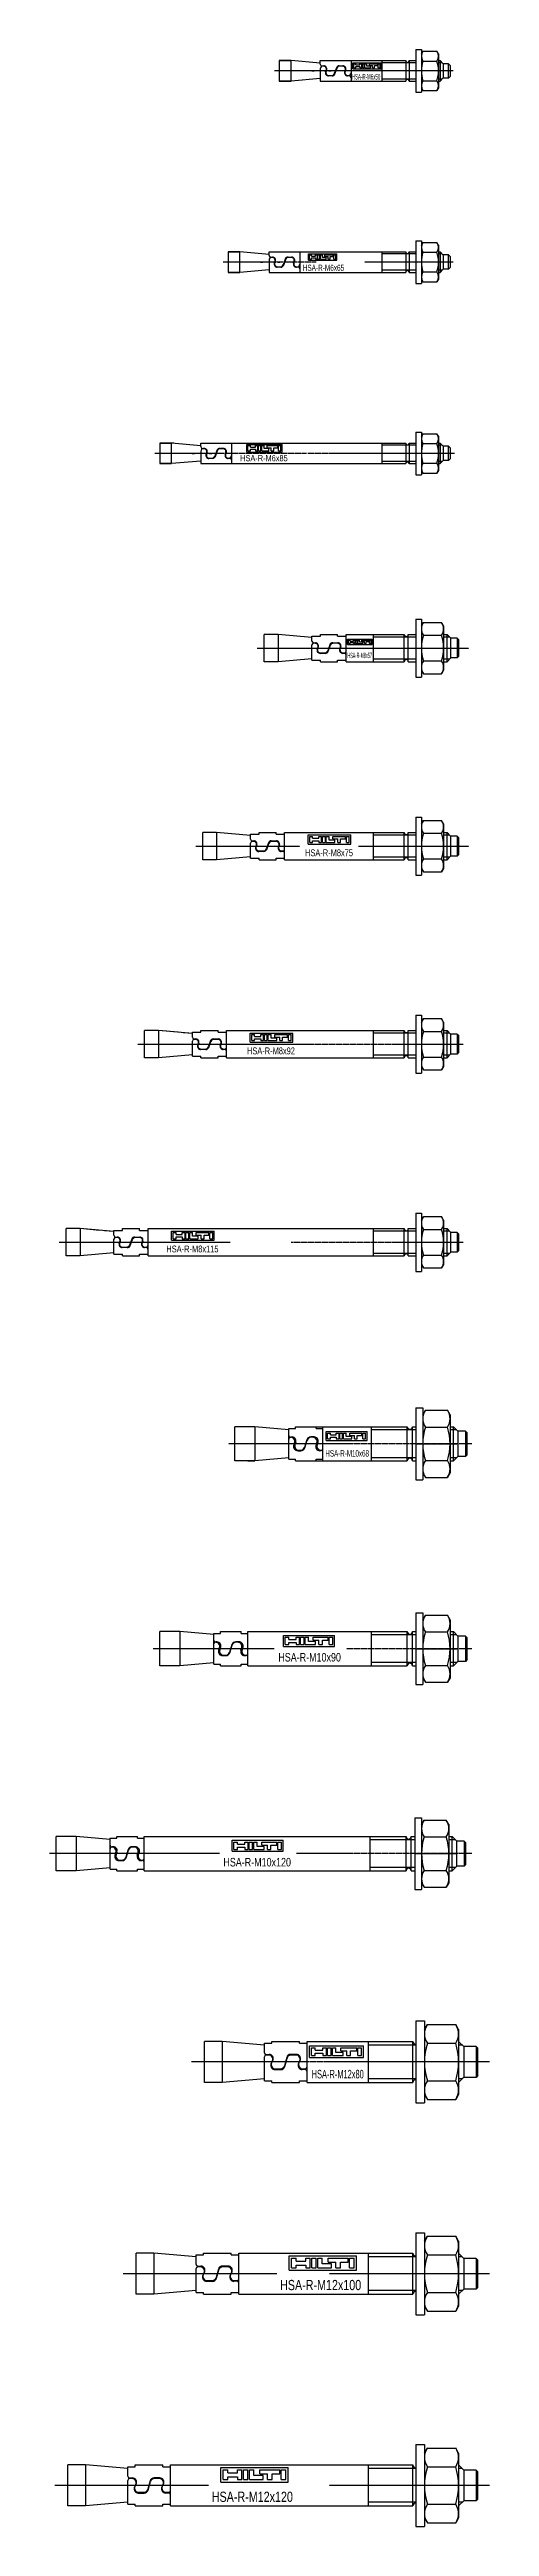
# Model space of a CAD drawing. Header units: millimetres. Extents: x 296 to 4896, y 152 to 3333.
# Drawn here: x 982 to 1111, y 1178 to 1903 of the extents above; entities that cross this region are included whole.
import ezdxf
from ezdxf.enums import TextEntityAlignment as Align

# ---------------------------------------------------------------- set-up
doc = ezdxf.new("R2010")
doc.units = ezdxf.units.MM
doc.linetypes.add('CENTERLI', pattern=[1, 0.75, -0.0625, 0.125, -0.0625])
doc.linetypes.add('DASHED', pattern=[0.25, 0.15625, -0.09375])
for name, color, linetype in [('1', 1, 'DASHED'), ('2', 3, 'Continuous'), ('3', 4, 'Continuous'), ('951', 1, 'Continuous')]:
    doc.layers.add(name, color=color, linetype=linetype)
doc.styles.get("Standard").update_dxf_attribs({"font": 'arial.ttf'})

# ---------------------------------------------------------------- blocks, each defined once
blk = doc.blocks.new('HSA-R-M6x50')
at = {"layer": '1'}
for p, q in [((-24.19, 0), (-51.44, 0)), ((-40.48, 0), (-39.75, 0)), ((-35.48, 0), (-34.75, 0)), ((-31.52, 0), (-32.25, 0)), ((0.86, 0), (-25.09, 0))]:
    blk.add_line(p, q, dxfattribs=at)
at = {"layer": '2'}
for p, q in [((-50, 3), (-50, -3)), ((-50, 3), (-46.54, 3)), ((-46.54, 3), (-50, 3)), ((-38, 2.25), (-46.54, 3)), ((-46.54, -3), (-46.54, 3)), ((-38, 3), (-13, 3)), ((-38, 1.97), (-38, 3)), ((-38, 0.6), (-38, -3)), ((-37.5, 1.47), (-37, 1.47)), ((-37.4, 1.47), (-37.4, 1.37)), ((-37.12, 1.4), (-37.2, 1.4)), ((-36.45, -0.27), (-36.28, 0.19)), ((-36.15, 0.27), (-36.32, -0.19)), ((-33.29, 0.88), (-33.9, -0.81)), ((-33.71, -0.88), (-33.1, 0.81)), ((-32.44, 1.47), (-31.4, 1.47)), ((-31.52, 1.4), (-32.25, 1.4)), ((-30.85, -0.27), (-30.68, 0.19)), ((-30.55, 0.27), (-30.72, -0.19)), ((-29, 3), (-29, -3)), ((-20, 3), (-20, -3)), ((-13, 3), (-13, -3)), ((-12, 3), (-12, -3)), ((-12, 3), (-10, 3)), ((-10, 6.25), (-10, -6.25)), ((-10, 6.25), (-8.4, 6.25)), ((-8.4, 6.25), (-8.4, -6.25)), ((-8.4, 5), (-7.95, 5.78)), ((-7.95, 5.78), (-3.85, 5.78)), ((-7.95, 2.89), (-3.85, 2.89)), ((-3.4, 5), (-3.85, 5.78)), ((-3.4, 5), (-3.4, -5)), ((-3.4, 3), (-2.92, 3)), ((-2.92, 3), (-2, 2.08)), ((-2.92, 3), (-2.92, -3)), ((-0.5, 2.1), (-2, 2.1)), ((-2, 2.08), (-2, -2.08)), ((0, 1.6), (-0.5, 2.1)), ((-0.5, -2.1), (-0.5, 2.1)), ((0, 1.6), (0, -1.6)), ((-50, -3), (-46.54, -3)), ((-46.54, -3), (-50, -3)), ((-38, -2.25), (-46.54, -3)), ((-38, -3), (-13, -3)), ((-34.56, -1.47), (-35.6, -1.47)), ((-35.48, -1.4), (-34.75, -1.4)), ((-29.5, -1.47), (-30, -1.47)), ((-29.88, -1.4), (-29.8, -1.4)), ((-12, -3), (-10, -3)), ((-10, -6.25), (-8.4, -6.25)), ((-10, -6.25), (-8.4, -6.25)), ((-8.4, -5), (-7.95, -5.78)), ((-7.95, -2.89), (-3.85, -2.89)), ((-7.95, -5.78), (-3.85, -5.78)), ((-7.95, -5.78), (-3.85, -5.78)), ((-3.4, -5), (-3.85, -5.78)), ((-3.4, -3), (-2.92, -3)), ((-2.92, -3), (-2, -2.08)), ((-0.5, -2.1), (-2, -2.1)), ((-0.5, -2.1), (0, -1.6))]:
    blk.add_line(p, q, dxfattribs=at)
for centre, radius, start, end in [((-37.5, 1.97), 0.5, 180, 270), ((-37.2, 0.6), 0.8, 90, 180), ((-37.12, 0.5), 0.9, 340, 90), ((-37, 0.58), 0.9, 340, 90), ((-32.44, 0.58), 0.9, 90, 160), ((-32.25, 0.5), 0.9, 90, 160), ((-31.52, 0.5), 0.9, 340, 90), ((-31.4, 0.58), 0.9, 340, 90), ((-12.5, 3), 0.5, 180, 0), ((-5.85, 4.33), 2.55, 145.56153, 214.43847), ((1.14, 0), 9.54, 162.38303, 197.61697), ((-5.95, 4.33), 2.55, 325.56153, 34.43847), ((-12.94, 0), 9.54, 342.38303, 17.61697), ((-35.6, -0.57), 0.9, 160, 270), ((-35.48, -0.5), 0.9, 160, 270), ((-34.75, -0.5), 0.9, 270, 340), ((-34.56, -0.57), 0.9, 270, 340), ((-30, -0.57), 0.9, 160, 270), ((-29.88, -0.5), 0.9, 160, 270), ((-29.8, -0.6), 0.8, 270, 0), ((-29.5, -1.97), 0.5, 0, 90), ((-12.5, -3), 0.5, 0, 180), ((-5.85, -4.33), 2.55, 145.56153, 214.43847), ((-5.95, -4.33), 2.55, 325.56153, 34.43847)]:
    blk.add_arc(centre, radius, start, end, dxfattribs=at)
at = {"layer": '3', "color": 1}
for p, q in [((-28.47, 0.61), (-28.47, 2.4)), ((-28.47, 2.4), (-20.15, 2.4)), ((-28.47, 0.61), (-20.15, 0.61)), ((-28.17, 0.91), (-28.17, 2.1)), ((-28.17, 2.1), (-27.61, 2.1)), ((-28.17, 0.91), (-27.61, 0.91)), ((-27.61, 1.75), (-27.61, 2.1)), ((-27.61, 1.75), (-26.41, 1.75)), ((-27.61, 0.91), (-27.61, 1.26)), ((-27.61, 1.26), (-26.41, 1.26)), ((-26.41, 2.1), (-25.85, 2.1)), ((-26.41, 1.75), (-26.41, 2.1)), ((-26.41, 1.26), (-26.41, 0.91)), ((-26.41, 0.91), (-25.85, 0.91)), ((-25.85, 0.91), (-25.85, 2.1)), ((-25.68, 2.1), (-25.12, 2.1)), ((-25.68, 0.91), (-25.68, 2.1)), ((-25.68, 0.91), (-25.12, 0.91)), ((-25.12, 0.91), (-25.12, 2.1)), ((-24.94, 2.1), (-24.38, 2.1)), ((-24.94, 0.91), (-24.94, 2.1)), ((-24.94, 0.91), (-23.26, 0.91)), ((-24.38, 1.4), (-24.38, 2.1)), ((-23.26, 1.4), (-24.38, 1.4)), ((-23.64, 2.1), (-21.19, 2.1)), ((-23.64, 1.61), (-23.64, 2.1)), ((-23.64, 1.61), (-22.7, 1.61)), ((-23.26, 0.91), (-23.26, 1.4)), ((-22.7, 0.91), (-22.7, 1.61)), ((-22.7, 0.91), (-22.13, 0.91)), ((-22.13, 0.91), (-22.13, 1.61)), ((-22.13, 1.61), (-21.19, 1.61)), ((-21.19, 1.61), (-21.19, 2.1)), ((-21.01, 2.1), (-20.45, 2.1)), ((-21.01, 0.91), (-21.01, 2.1)), ((-21.01, 0.91), (-20.45, 0.91)), ((-20.45, 0.91), (-20.45, 2.1)), ((-20.15, 0.61), (-20.15, 2.4))]:
    blk.add_line(p, q, dxfattribs=at)
at = {"layer": '951'}
for p, q in [((-10, 2.39), (-20, 2.39)), ((-2.31, 2.39), (-3.4, 2.39)), ((-10, -2.39), (-20, -2.39)), ((-2.31, -2.39), (-3.4, -2.39))]:
    blk.add_line(p, q, dxfattribs=at)
at = {"layer": '3', "width": 0.45}
blk.add_text('HSA-R-M6x50', height=1.65, dxfattribs=at).set_placement((-24.59, -2.55), align=Align.CENTER)
blk = doc.blocks.new('HSA-R-M6x65')
at = {"layer": '1'}
for p, q in [((-39.19, 0), (-66.44, 0)), ((-55.48, 0), (-54.75, 0)), ((-50.48, 0), (-49.75, 0)), ((-46.52, 0), (-47.25, 0)), ((0.86, 0), (-25.09, 0))]:
    blk.add_line(p, q, dxfattribs=at)
at = {"layer": '2'}
for p, q in [((-61.54, 3), (-65, 3)), ((-65, 3), (-61.54, 3)), ((-65, 3), (-65, -3)), ((-61.54, -3), (-61.54, 3)), ((-53, 2.25), (-61.54, 3)), ((-53, 1.97), (-53, 3)), ((-53, 3), (-13, 3)), ((-53, 0.6), (-53, -3)), ((-52.5, 1.47), (-52, 1.47)), ((-52.4, 1.47), (-52.4, 1.37)), ((-52.12, 1.4), (-52.2, 1.4)), ((-51.45, -0.27), (-51.28, 0.19)), ((-51.15, 0.27), (-51.32, -0.19)), ((-48.29, 0.88), (-48.9, -0.81)), ((-48.71, -0.88), (-48.1, 0.81)), ((-47.44, 1.47), (-46.4, 1.47)), ((-46.52, 1.4), (-47.25, 1.4)), ((-45.85, -0.27), (-45.68, 0.19)), ((-45.55, 0.27), (-45.72, -0.19)), ((-44, 3), (-44, -3)), ((-20, 3), (-20, -3)), ((-13, 3), (-13, -3)), ((-12, 3), (-10, 3)), ((-12, 3), (-12, -3)), ((-10, 6.25), (-8.4, 6.25)), ((-10, 6.25), (-10, -6.25)), ((-8.4, 6.25), (-8.4, -6.25)), ((-8.4, 5), (-7.95, 5.78)), ((-7.95, 5.78), (-3.85, 5.78)), ((-7.95, 2.89), (-3.85, 2.89)), ((-3.4, 5), (-3.85, 5.78)), ((-3.4, 5), (-3.4, -5)), ((-3.4, 3), (-2.92, 3)), ((-2.92, 3), (-2.92, -3)), ((-2.92, 3), (-2, 2.08)), ((-0.5, 2.1), (-2, 2.1)), ((-2, 2.08), (-2, -2.08)), ((-0.5, -2.1), (-0.5, 2.1)), ((0, 1.6), (-0.5, 2.1)), ((0, 1.6), (0, -1.6)), ((-61.54, -3), (-65, -3)), ((-65, -3), (-61.54, -3)), ((-53, -2.25), (-61.54, -3)), ((-53, -3), (-13, -3)), ((-49.56, -1.47), (-50.6, -1.47)), ((-50.48, -1.4), (-49.75, -1.4)), ((-44.5, -1.47), (-45, -1.47)), ((-44.88, -1.4), (-44.8, -1.4)), ((-12, -3), (-10, -3)), ((-10, -6.25), (-8.4, -6.25)), ((-10, -6.25), (-8.4, -6.25)), ((-8.4, -5), (-7.95, -5.78)), ((-7.95, -2.89), (-3.85, -2.89)), ((-7.95, -5.78), (-3.85, -5.78)), ((-7.95, -5.78), (-3.85, -5.78)), ((-3.4, -5), (-3.85, -5.78)), ((-3.4, -3), (-2.92, -3)), ((-2.92, -3), (-2, -2.08)), ((-0.5, -2.1), (-2, -2.1)), ((-0.5, -2.1), (0, -1.6))]:
    blk.add_line(p, q, dxfattribs=at)
for centre, radius, start, end in [((-52.5, 1.97), 0.5, 180, 270), ((-52.2, 0.6), 0.8, 90, 180), ((-52.12, 0.5), 0.9, 340, 90), ((-52, 0.57), 0.9, 340, 90), ((-47.44, 0.57), 0.9, 90, 160), ((-47.25, 0.5), 0.9, 90, 160), ((-46.52, 0.5), 0.9, 340, 90), ((-46.4, 0.57), 0.9, 340, 90), ((-12.5, 3), 0.5, 180, 0), ((-5.85, 4.33), 2.55, 145.56153, 214.43847), ((1.14, 0), 9.54, 162.38303, 197.61697), ((-5.95, 4.33), 2.55, 325.56153, 34.43847), ((-12.94, 0), 9.54, 342.38303, 17.61697), ((-50.6, -0.58), 0.9, 160, 270), ((-50.48, -0.5), 0.9, 160, 270), ((-49.75, -0.5), 0.9, 270, 340), ((-49.56, -0.58), 0.9, 270, 340), ((-45, -0.58), 0.9, 160, 270), ((-44.88, -0.5), 0.9, 160, 270), ((-44.8, -0.6), 0.8, 270, 0), ((-44.5, -1.97), 0.5, 0, 90), ((-12.5, -3), 0.5, 0, 180), ((-5.85, -4.33), 2.55, 145.56153, 214.43847), ((-5.95, -4.33), 2.55, 325.56153, 34.43847)]:
    blk.add_arc(centre, radius, start, end, dxfattribs=at)
at = {"layer": '3', "color": 1}
for p, q in [((-41.47, 2.4), (-33.15, 2.4)), ((-41.47, 0.61), (-41.47, 2.4)), ((-41.47, 0.61), (-33.15, 0.61)), ((-41.17, 2.1), (-40.61, 2.1)), ((-41.17, 0.91), (-41.17, 2.1)), ((-41.17, 0.91), (-40.61, 0.91)), ((-40.61, 1.75), (-40.61, 2.1)), ((-40.61, 1.75), (-39.41, 1.75)), ((-40.61, 1.26), (-39.41, 1.26)), ((-40.61, 0.91), (-40.61, 1.26)), ((-39.41, 1.75), (-39.41, 2.1)), ((-39.41, 2.1), (-38.85, 2.1)), ((-39.41, 1.26), (-39.41, 0.91)), ((-39.41, 0.91), (-38.85, 0.91)), ((-38.85, 0.91), (-38.85, 2.1)), ((-38.68, 0.91), (-38.68, 2.1)), ((-38.68, 2.1), (-38.12, 2.1)), ((-38.68, 0.91), (-38.12, 0.91)), ((-38.12, 0.91), (-38.12, 2.1)), ((-37.94, 0.91), (-37.94, 2.1)), ((-37.94, 2.1), (-37.38, 2.1)), ((-37.94, 0.91), (-36.26, 0.91)), ((-37.38, 1.4), (-37.38, 2.1)), ((-36.26, 1.4), (-37.38, 1.4)), ((-36.64, 1.61), (-36.64, 2.1)), ((-36.64, 2.1), (-34.19, 2.1)), ((-36.64, 1.61), (-35.7, 1.61)), ((-36.26, 0.91), (-36.26, 1.4)), ((-35.7, 0.91), (-35.7, 1.61)), ((-35.7, 0.91), (-35.13, 0.91)), ((-35.13, 1.61), (-34.19, 1.61)), ((-35.13, 0.91), (-35.13, 1.61)), ((-34.19, 1.61), (-34.19, 2.1)), ((-34.01, 0.91), (-34.01, 2.1)), ((-34.01, 2.1), (-33.45, 2.1)), ((-34.01, 0.91), (-33.45, 0.91)), ((-33.45, 0.91), (-33.45, 2.1)), ((-33.15, 0.61), (-33.15, 2.4))]:
    blk.add_line(p, q, dxfattribs=at)
at = {"layer": '951'}
for p, q in [((-10, 2.39), (-20, 2.39)), ((-2.31, 2.39), (-3.4, 2.39)), ((-10, -2.39), (-20, -2.39)), ((-2.31, -2.39), (-3.4, -2.39))]:
    blk.add_line(p, q, dxfattribs=at)
at = {"layer": '3', "width": 0.6}
blk.add_text('HSA-R-M6x65', height=1.8, dxfattribs=at).set_placement((-37.08, -2.55), align=Align.CENTER)
blk = doc.blocks.new('HSA-R-M6x85')
at = {"layer": '1'}
for p, q in [((-42.02, 0), (-86.44, 0)), ((-75.48, 0), (-74.75, 0)), ((-70.48, 0), (-69.75, 0)), ((-66.52, 0), (-67.25, 0)), ((1.25, 0), (-41.67, 0))]:
    blk.add_line(p, q, dxfattribs=at)
at = {"layer": '2'}
for p, q in [((-85, 3), (-85, -3)), ((-85, 3), (-81.54, 3)), ((-81.54, 3), (-85, 3)), ((-81.54, -3), (-81.54, 3)), ((-80.93, 2.95), (-81.54, 3)), ((-73, 2.25), (-81.54, 3)), ((-73, 2.25), (-79.42, 2.81)), ((-73, 1.97), (-73, 3)), ((-73, 3), (-13, 3)), ((-73, 0.6), (-73, -3)), ((-72.5, 1.47), (-72, 1.47)), ((-72.4, 1.47), (-72.4, 1.37)), ((-72.12, 1.4), (-72.2, 1.4)), ((-71.45, -0.27), (-71.28, 0.19)), ((-71.15, 0.27), (-71.32, -0.19)), ((-68.29, 0.88), (-68.9, -0.81)), ((-68.71, -0.88), (-68.1, 0.81)), ((-67.44, 1.47), (-66.4, 1.47)), ((-66.52, 1.4), (-67.25, 1.4)), ((-65.85, -0.27), (-65.68, 0.19)), ((-65.55, 0.27), (-65.72, -0.19)), ((-64, 3), (-64, -3)), ((-20, 3), (-20, -3)), ((-13, 3), (-13, -3)), ((-12, 3), (-12, -3)), ((-12, 3), (-10, 3)), ((-10, 6.25), (-10, -6.25)), ((-10, 6.25), (-8.4, 6.25)), ((-8.4, 6.25), (-8.4, -6.25)), ((-8.4, 5), (-7.95, 5.77)), ((-7.95, 5.77), (-3.85, 5.77)), ((-7.95, 2.89), (-3.85, 2.89)), ((-3.4, 5), (-3.85, 5.77)), ((-3.4, 5), (-3.4, -5)), ((-3.4, 3), (-2.92, 3)), ((-2.92, 3), (-2, 2.08)), ((-2.92, 3), (-2.92, -3)), ((-0.5, 2.1), (-2, 2.1)), ((-2, 2.08), (-2, -2.08)), ((0, 1.6), (-0.5, 2.1)), ((-0.5, -2.1), (-0.5, 2.1)), ((0, 1.6), (0, -1.6)), ((-85, -3), (-81.54, -3)), ((-81.54, -3), (-85, -3)), ((-73, -2.25), (-81.54, -3)), ((-73, -3), (-13, -3)), ((-69.56, -1.48), (-70.6, -1.48)), ((-70.48, -1.4), (-69.75, -1.4)), ((-64.5, -1.48), (-65, -1.48)), ((-64.88, -1.4), (-64.8, -1.4)), ((-12, -3), (-10, -3)), ((-10, -6.25), (-8.4, -6.25)), ((-8.4, -5), (-7.95, -5.78)), ((-7.95, -2.89), (-3.85, -2.89)), ((-7.95, -5.78), (-3.85, -5.78)), ((-3.4, -5), (-3.85, -5.78)), ((-3.4, -3), (-2.92, -3)), ((-2.92, -3), (-2, -2.08)), ((-0.5, -2.1), (-2, -2.1)), ((-0.5, -2.1), (0, -1.6))]:
    blk.add_line(p, q, dxfattribs=at)
for centre, radius, start, end in [((-72.5, 1.97), 0.5, 180, 270), ((-72.2, 0.6), 0.8, 90, 180), ((-72.12, 0.5), 0.9, 340, 90), ((-72, 0.57), 0.9, 340, 90), ((-67.44, 0.57), 0.9, 90, 160), ((-67.25, 0.5), 0.9, 90, 160), ((-66.52, 0.5), 0.9, 340, 90), ((-66.4, 0.57), 0.9, 340, 90), ((-12.5, 3), 0.5, 180, 0), ((-5.85, 4.33), 2.55, 145.56153, 214.43847), ((1.14, 0), 9.54, 162.38303, 197.61697), ((-5.95, 4.33), 2.55, 325.56153, 34.43847), ((-12.94, 0), 9.54, 342.38303, 17.61697), ((-70.6, -0.58), 0.9, 160, 270), ((-70.48, -0.5), 0.9, 160, 270), ((-69.75, -0.5), 0.9, 270, 340), ((-69.56, -0.58), 0.9, 270, 340), ((-65, -0.58), 0.9, 160, 270), ((-64.88, -0.5), 0.9, 160, 270), ((-64.8, -0.6), 0.8, 270, 0), ((-64.5, -1.98), 0.5, 0, 90), ((-12.5, -3), 0.5, 0, 180), ((-5.85, -4.33), 2.55, 145.56153, 214.43847), ((-5.95, -4.33), 2.55, 325.56153, 34.43847)]:
    blk.add_arc(centre, radius, start, end, dxfattribs=at)
at = {"layer": '3', "color": 1}
for p, q in [((-59.56, 2.64), (-49.17, 2.64)), ((-59.56, 0.4), (-59.56, 2.64)), ((-59.56, 0.4), (-49.17, 0.4)), ((-59.19, 2.26), (-58.49, 2.26)), ((-59.19, 0.77), (-59.19, 2.26)), ((-59.19, 0.77), (-58.49, 0.77)), ((-58.49, 1.83), (-58.49, 2.26)), ((-58.49, 1.83), (-57, 1.83)), ((-58.49, 1.21), (-57, 1.21)), ((-58.49, 0.77), (-58.49, 1.21)), ((-57, 1.83), (-57, 2.26)), ((-57, 2.26), (-56.29, 2.26)), ((-57, 1.21), (-57, 0.77)), ((-57, 0.77), (-56.29, 0.77)), ((-56.29, 0.77), (-56.29, 2.26)), ((-56.07, 0.77), (-56.07, 2.26)), ((-56.07, 2.26), (-55.37, 2.26)), ((-56.07, 0.77), (-55.37, 0.77)), ((-55.37, 0.77), (-55.37, 2.26)), ((-55.15, 0.77), (-55.15, 2.26)), ((-55.15, 2.26), (-54.45, 2.26)), ((-55.15, 0.77), (-53.05, 0.77)), ((-54.45, 1.39), (-54.45, 2.26)), ((-53.05, 1.39), (-54.45, 1.39)), ((-53.53, 1.65), (-53.53, 2.26)), ((-53.53, 2.26), (-50.46, 2.26)), ((-53.53, 1.65), (-52.35, 1.65)), ((-53.05, 0.77), (-53.05, 1.39)), ((-52.35, 0.77), (-52.35, 1.65)), ((-52.35, 0.77), (-51.65, 0.77)), ((-51.65, 1.65), (-50.46, 1.65)), ((-51.65, 0.77), (-51.65, 1.65)), ((-50.46, 1.65), (-50.46, 2.26)), ((-50.24, 0.77), (-50.24, 2.26)), ((-50.24, 2.26), (-49.54, 2.26)), ((-50.24, 0.77), (-49.54, 0.77)), ((-49.54, 0.77), (-49.54, 2.26)), ((-49.17, 0.4), (-49.17, 2.64))]:
    blk.add_line(p, q, dxfattribs=at)
at = {"layer": '951'}
for p, q in [((-10, 2.39), (-20, 2.39)), ((-2.31, 2.39), (-3.4, 2.39)), ((-10, -2.39), (-20, -2.39)), ((-2.31, -2.39), (-3.4, -2.39))]:
    blk.add_line(p, q, dxfattribs=at)
at = {"layer": '3', "width": 0.75}
blk.add_text('HSA-R-M6x85', height=1.8, dxfattribs=at).set_placement((-54.51, -2.3), align=Align.CENTER)
blk = doc.blocks.new('HSA-R-M8x57')
at = {"layer": '1'}
for p, q in [((-59.04, 0), (-28.54, 0)), ((-29.37, 0), (2.98, 0))]:
    blk.add_line(p, q, dxfattribs=at)
at = {"layer": '2'}
for p, q in [((-12.55, 8.5), (-10.95, 8.5)), ((-12.55, 8.5), (-12.55, -8.5)), ((-10.95, 8.5), (-10.95, -8.5)), ((-10.95, 6.5), (-10.37, 7.51)), ((-10.37, 7.51), (-5.03, 7.51)), ((-4.45, 6.5), (-5.03, 7.51)), ((-52.93, 4), (-57, 4)), ((-57, -4), (-57, 4)), ((-52.93, 4), (-52.93, -4)), ((-43, 3.13), (-52.93, 4)), ((-43, 3.5), (-40.5, 3.5)), ((-43, 2.05), (-43, 3.5)), ((-43, -3.5), (-43, 0.9)), ((-42.5, 1.55), (-42, 1.55)), ((-42.1, 1.4), (-42.5, 1.4)), ((-41.5, 1.17), (-41.5, 1.4)), ((-41.45, -0.34), (-41.25, 0.19)), ((-41.15, 0.34), (-41.35, -0.19)), ((-40.5, 3.5), (-40.5, 4)), ((-40.5, 4), (-35.5, 4)), ((-40.5, 4), (-35.5, 4)), ((-37.76, 0.96), (-38.4, -0.81)), ((-38.24, -0.96), (-37.6, 0.81)), ((-36.92, 1.55), (-35.4, 1.55)), ((-35.5, 1.4), (-36.75, 1.4)), ((-35.5, 3.5), (-35.5, 4)), ((-35.5, 3.5), (-33, 3.5)), ((-34.85, -0.34), (-34.65, 0.19)), ((-34.55, 0.34), (-34.75, -0.19)), ((-33, -4), (-33, 4)), ((-33, 4), (-16, 4)), ((-25, -4), (-25, 4)), ((-16, -4), (-16, 4)), ((-14.8, 4), (-12.55, 4)), ((-14.8, -4), (-14.8, 4)), ((-10.37, 3.75), (-5.03, 3.75)), ((-4.45, 6.5), (-4.45, -6.5)), ((-4.45, 4), (-3.45, 4)), ((-3.45, 4), (-2.3, 2.85)), ((-3.45, -4), (-3.45, 4)), ((-0.5, 2.9), (-2.3, 2.9)), ((-2.3, -2.85), (-2.3, 2.85)), ((-0.5, 2.9), (-0.5, -2.9)), ((-0.5, 2.9), (0, 2.4)), ((0, -2.4), (0, 2.4)), ((-52.93, -4), (-57, -4)), ((-43, -3.13), (-52.93, -4)), ((-43, -3.5), (-40.5, -3.5)), ((-39.08, -1.55), (-40.6, -1.55)), ((-40.5, -1.4), (-39.25, -1.4)), ((-40.5, -4), (-40.5, -3.5)), ((-40.5, -4), (-35.5, -4)), ((-40.5, -4), (-35.5, -4)), ((-35.5, -3.5), (-33, -3.5)), ((-35.5, -4), (-35.5, -3.5)), ((-33.5, -1.55), (-34, -1.55)), ((-33.9, -1.4), (-33.5, -1.4)), ((-33, -4), (-16, -4)), ((-14.8, -4), (-12.55, -4)), ((-10.95, -6.5), (-10.37, -7.51)), ((-10.37, -3.75), (-5.03, -3.75)), ((-4.45, -6.5), (-5.03, -7.51)), ((-4.45, -4), (-3.45, -4)), ((-3.45, -4), (-2.3, -2.85)), ((-0.5, -2.9), (-2.3, -2.9)), ((0, -2.4), (-0.5, -2.9)), ((-12.55, -8.5), (-10.95, -8.5)), ((-10.37, -7.51), (-5.03, -7.51))]:
    blk.add_line(p, q, dxfattribs=at)
for centre, radius, start, end in [((-7.63, 5.63), 3.32, 145.56153, 214.43847), ((-7.77, 5.63), 3.32, 325.56153, 34.43847), ((-42.5, 2.05), 0.5, 180, 270), ((-42.5, 0.9), 0.5, 90, 180), ((-42.1, 0.5), 0.9, 340, 90), ((-42, 0.65), 0.9, 340, 90), ((-36.92, 0.65), 0.9, 90, 160), ((-36.75, 0.5), 0.9, 90, 160), ((-35.5, 0.5), 0.9, 340, 90), ((-35.4, 0.65), 0.9, 340, 90), ((-15.4, 4), 0.6, 180, 0), ((1.45, 0), 12.4, 162.38303, 197.61697), ((-16.85, 0), 12.4, 342.38303, 17.61697), ((-40.6, -0.65), 0.9, 160, 270), ((-40.5, -0.5), 0.9, 160, 270), ((-39.25, -0.5), 0.9, 270, 340), ((-39.08, -0.65), 0.9, 270, 340), ((-34, -0.65), 0.9, 160, 270), ((-33.9, -0.5), 0.9, 160, 270), ((-33.5, -0.9), 0.5, 270, 0), ((-33.5, -2.05), 0.5, 0, 90), ((-15.4, -4), 0.6, 0, 180), ((-7.63, -5.63), 3.32, 145.56153, 214.43847), ((-7.77, -5.63), 3.32, 325.56153, 34.43847)]:
    blk.add_arc(centre, radius, start, end, dxfattribs=at)
at = {"layer": '3', "color": 1}
for p, q in [((-32.6, 1.04), (-32.6, 2.58)), ((-32.6, 2.58), (-25.42, 2.58)), ((-32.6, 1.04), (-25.42, 1.04)), ((-32.35, 1.29), (-32.35, 2.32)), ((-32.35, 2.32), (-31.86, 2.32)), ((-32.35, 1.29), (-31.86, 1.29)), ((-31.86, 2.02), (-31.86, 2.32)), ((-31.86, 2.02), (-30.83, 2.02)), ((-31.86, 1.29), (-31.86, 1.6)), ((-31.86, 1.6), (-30.83, 1.6)), ((-30.83, 2.32), (-30.35, 2.32)), ((-30.83, 2.02), (-30.83, 2.32)), ((-30.83, 1.6), (-30.83, 1.29)), ((-30.83, 1.29), (-30.35, 1.29)), ((-30.35, 1.29), (-30.35, 2.32)), ((-30.19, 2.32), (-29.71, 2.32)), ((-30.19, 1.29), (-30.19, 2.32)), ((-30.19, 1.29), (-29.71, 1.29)), ((-29.71, 1.29), (-29.71, 2.32)), ((-29.56, 2.32), (-29.07, 2.32)), ((-29.56, 1.29), (-29.56, 2.32)), ((-29.56, 1.29), (-28.1, 1.29)), ((-29.07, 1.72), (-29.07, 2.32)), ((-28.1, 1.72), (-29.07, 1.72)), ((-28.44, 2.32), (-26.31, 2.32)), ((-28.44, 1.9), (-28.44, 2.32)), ((-28.44, 1.9), (-27.62, 1.9)), ((-28.1, 1.29), (-28.1, 1.72)), ((-27.62, 1.29), (-27.62, 1.9)), ((-27.62, 1.29), (-27.13, 1.29)), ((-27.13, 1.29), (-27.13, 1.9)), ((-27.13, 1.9), (-26.31, 1.9)), ((-26.31, 1.9), (-26.31, 2.32)), ((-26.16, 2.32), (-25.68, 2.32)), ((-26.16, 1.29), (-26.16, 2.32)), ((-26.16, 1.29), (-25.68, 1.29)), ((-25.68, 1.29), (-25.68, 2.32)), ((-25.42, 1.04), (-25.42, 2.58))]:
    blk.add_line(p, q, dxfattribs=at)
at = {"layer": '951'}
for p, q in [((-12.55, 3.23), (-25, 3.23)), ((-2.68, 3.23), (-4.45, 3.23)), ((-12.55, -3.23), (-25, -3.23)), ((-2.68, -3.23), (-4.45, -3.23))]:
    blk.add_line(p, q, dxfattribs=at)
at = {"layer": '3', "width": 0.4}
blk.add_text('HSA-R-M8x57', height=1.6, dxfattribs=at).set_placement((-29.01, -2.95), align=Align.CENTER)
blk = doc.blocks.new('HSA-R-M8x75')
at = {"layer": '1'}
for p, q in [((-77.04, 0), (-46.54, 0)), ((-29.37, 0), (2.98, 0))]:
    blk.add_line(p, q, dxfattribs=at)
at = {"layer": '2'}
for p, q in [((-12.55, 8.5), (-12.55, -8.5)), ((-12.55, 8.5), (-10.95, 8.5)), ((-10.95, 8.5), (-10.95, -8.5)), ((-10.95, 6.5), (-10.37, 7.51)), ((-10.37, 7.51), (-5.03, 7.51)), ((-4.45, 6.5), (-5.03, 7.51)), ((-75, -4), (-75, 4)), ((-70.93, 4), (-75, 4)), ((-61, 3.13), (-70.93, 4)), ((-70.93, 4), (-70.93, -4)), ((-61, 2.05), (-61, 3.5)), ((-61, 3.5), (-58.5, 3.5)), ((-61, -3.5), (-61, 0.9)), ((-60.5, 1.55), (-60, 1.55)), ((-60.1, 1.4), (-60.5, 1.4)), ((-59.5, 1.17), (-59.5, 1.4)), ((-59.45, -0.34), (-59.25, 0.19)), ((-59.15, 0.34), (-59.35, -0.19)), ((-58.5, 4), (-53.5, 4)), ((-58.5, 3.5), (-58.5, 4)), ((-55.76, 0.96), (-56.4, -0.81)), ((-56.24, -0.96), (-55.6, 0.81)), ((-54.92, 1.55), (-53.4, 1.55)), ((-53.5, 1.4), (-54.75, 1.4)), ((-53.5, 3.5), (-53.5, 4)), ((-53.5, 3.5), (-51, 3.5)), ((-52.85, -0.34), (-52.65, 0.19)), ((-52.55, 0.34), (-52.75, -0.19)), ((-51, -4), (-51, 4)), ((-51, 4), (-16, 4)), ((-25, -4), (-25, 4)), ((-16, -4), (-16, 4)), ((-14.8, -4), (-14.8, 4)), ((-14.8, 4), (-12.55, 4)), ((-10.37, 3.75), (-5.03, 3.75)), ((-4.45, 6.5), (-4.45, -6.5)), ((-4.45, 4), (-3.45, 4)), ((-3.45, -4), (-3.45, 4)), ((-3.45, 4), (-2.3, 2.85)), ((-0.5, 2.9), (-2.3, 2.9)), ((-2.3, -2.85), (-2.3, 2.85)), ((-0.5, 2.9), (0, 2.4)), ((-0.5, 2.9), (-0.5, -2.9)), ((0, -2.4), (0, 2.4)), ((-70.93, -4), (-75, -4)), ((-61, -3.13), (-70.93, -4)), ((-61, -3.5), (-58.5, -3.5)), ((-57.08, -1.55), (-58.6, -1.55)), ((-58.5, -1.4), (-57.25, -1.4)), ((-58.5, -4), (-58.5, -3.5)), ((-58.5, -4), (-53.5, -4)), ((-53.5, -4), (-53.5, -3.5)), ((-53.5, -3.5), (-51, -3.5)), ((-51.5, -1.55), (-52, -1.55)), ((-51.9, -1.4), (-51.5, -1.4)), ((-51, -4), (-16, -4)), ((-14.8, -4), (-12.55, -4)), ((-10.95, -6.5), (-10.37, -7.51)), ((-10.37, -3.75), (-5.03, -3.75)), ((-4.45, -6.5), (-5.03, -7.51)), ((-4.45, -4), (-3.45, -4)), ((-3.45, -4), (-2.3, -2.85)), ((-0.5, -2.9), (-2.3, -2.9)), ((0, -2.4), (-0.5, -2.9)), ((-12.55, -8.5), (-10.95, -8.5)), ((-10.37, -7.51), (-5.03, -7.51))]:
    blk.add_line(p, q, dxfattribs=at)
for centre, radius, start, end in [((-7.63, 5.63), 3.32, 145.56153, 214.43847), ((-7.77, 5.63), 3.32, 325.56153, 34.43847), ((-60.5, 2.05), 0.5, 180, 270), ((-60.5, 0.9), 0.5, 90, 180), ((-60.1, 0.5), 0.9, 340, 90), ((-60, 0.65), 0.9, 340, 90), ((-54.92, 0.65), 0.9, 90, 160), ((-54.75, 0.5), 0.9, 90, 160), ((-53.5, 0.5), 0.9, 340, 90), ((-53.4, 0.65), 0.9, 340, 90), ((-15.4, 4), 0.6, 180, 0), ((1.45, 0), 12.4, 162.38303, 197.61697), ((-16.85, 0), 12.4, 342.38303, 17.61697), ((-58.6, -0.65), 0.9, 160, 270), ((-58.5, -0.5), 0.9, 160, 270), ((-57.25, -0.5), 0.9, 270, 340), ((-57.08, -0.65), 0.9, 270, 340), ((-52, -0.65), 0.9, 160, 270), ((-51.9, -0.5), 0.9, 160, 270), ((-51.5, -0.9), 0.5, 270, 0), ((-51.5, -2.05), 0.5, 0, 90), ((-15.4, -4), 0.6, 0, 180), ((-7.63, -5.63), 3.32, 145.56153, 214.43847), ((-7.77, -5.63), 3.32, 325.56153, 34.43847)]:
    blk.add_arc(centre, radius, start, end, dxfattribs=at)
at = {"layer": '3', "color": 1}
for p, q in [((-44.1, 3.28), (-31.63, 3.28)), ((-44.1, 0.6), (-44.1, 3.28)), ((-44.1, 0.6), (-31.63, 0.6)), ((-43.65, 2.84), (-42.81, 2.84)), ((-43.65, 1.05), (-43.65, 2.84)), ((-43.65, 1.05), (-42.81, 1.05)), ((-42.81, 2.31), (-42.81, 2.84)), ((-42.81, 2.31), (-41.02, 2.31)), ((-42.81, 1.57), (-41.02, 1.57)), ((-42.81, 1.05), (-42.81, 1.57)), ((-41.02, 2.31), (-41.02, 2.84)), ((-41.02, 2.84), (-40.18, 2.84)), ((-41.02, 1.57), (-41.02, 1.05)), ((-41.02, 1.05), (-40.18, 1.05)), ((-40.18, 1.05), (-40.18, 2.84)), ((-39.92, 1.05), (-39.92, 2.84)), ((-39.92, 2.84), (-39.08, 2.84)), ((-39.92, 1.05), (-39.08, 1.05)), ((-39.08, 1.05), (-39.08, 2.84)), ((-38.81, 1.05), (-38.81, 2.84)), ((-38.81, 2.84), (-37.97, 2.84)), ((-38.81, 1.05), (-36.29, 1.05)), ((-37.97, 1.78), (-37.97, 2.84)), ((-36.29, 1.78), (-37.97, 1.78)), ((-36.87, 2.1), (-36.87, 2.84)), ((-36.87, 2.84), (-33.18, 2.84)), ((-36.87, 2.1), (-35.45, 2.1)), ((-36.29, 1.05), (-36.29, 1.78)), ((-35.45, 1.05), (-35.45, 2.1)), ((-35.45, 1.05), (-34.6, 1.05)), ((-34.6, 2.1), (-33.18, 2.1)), ((-34.6, 1.05), (-34.6, 2.1)), ((-33.18, 2.1), (-33.18, 2.84)), ((-32.92, 1.05), (-32.92, 2.84)), ((-32.92, 2.84), (-32.08, 2.84)), ((-32.92, 1.05), (-32.08, 1.05)), ((-32.08, 1.05), (-32.08, 2.84)), ((-31.63, 0.6), (-31.63, 3.28))]:
    blk.add_line(p, q, dxfattribs=at)
at = {"layer": '951'}
for p, q in [((-12.55, 3.23), (-25, 3.23)), ((-2.68, 3.23), (-4.45, 3.23)), ((-12.55, -3.23), (-25, -3.23)), ((-2.68, -3.23), (-4.45, -3.23))]:
    blk.add_line(p, q, dxfattribs=at)
at = {"layer": '3', "width": 0.75}
blk.add_text('HSA-R-M8x75', height=2, dxfattribs=at).set_placement((-38.01, -2.95), align=Align.CENTER)
blk = doc.blocks.new('HSA-R-M8x92')
at = {"layer": '1'}
for p, q in [((-94.04, 0), (-44, 0)), ((-49.13, 0), (1.33, 0))]:
    blk.add_line(p, q, dxfattribs=at)
at = {"layer": '2'}
for p, q in [((-12.55, 8.5), (-12.55, -8.5)), ((-12.55, 8.5), (-10.95, 8.5)), ((-10.95, 8.5), (-10.95, -8.5)), ((-10.95, 6.5), (-10.37, 7.51)), ((-10.37, 7.51), (-5.03, 7.51)), ((-4.45, 6.5), (-5.03, 7.51)), ((-92, -4), (-92, 4)), ((-87.93, 4), (-92, 4)), ((-87.93, 4), (-87.93, -4)), ((-82.22, 3.5), (-87.93, 4)), ((-78, 3.13), (-87.93, 4)), ((-78, 3.13), (-80.76, 3.37)), ((-78, 3.5), (-75.5, 3.5)), ((-78, 2.05), (-78, 3.5)), ((-78, -3.5), (-78, 0.9)), ((-77.5, 1.55), (-77, 1.55)), ((-77.1, 1.4), (-77.5, 1.4)), ((-76.5, 1.17), (-76.5, 1.4)), ((-76.45, -0.34), (-76.25, 0.19)), ((-76.15, 0.34), (-76.35, -0.19)), ((-75.5, 4), (-70.5, 4)), ((-75.5, 3.5), (-75.5, 4)), ((-75.5, 4), (-70.5, 4)), ((-72.76, 0.96), (-73.4, -0.81)), ((-73.24, -0.96), (-72.6, 0.81)), ((-71.92, 1.55), (-70.4, 1.55)), ((-70.5, 1.4), (-71.75, 1.4)), ((-70.5, 3.5), (-70.5, 4)), ((-70.5, 3.5), (-68, 3.5)), ((-69.85, -0.34), (-69.65, 0.19)), ((-69.55, 0.34), (-69.75, -0.19)), ((-68, -4), (-68, 4)), ((-68, 4), (-16, 4)), ((-25, -4), (-25, 4)), ((-16, -4), (-16, 4)), ((-14.8, -4), (-14.8, 4)), ((-14.8, 4), (-12.55, 4)), ((-10.37, 3.75), (-5.03, 3.75)), ((-4.45, 6.5), (-4.45, -6.5)), ((-4.45, 4), (-3.45, 4)), ((-3.45, -4), (-3.45, 4)), ((-3.45, 4), (-2.3, 2.85)), ((-0.5, 2.9), (-2.3, 2.9)), ((-2.3, -2.85), (-2.3, 2.85)), ((-0.5, 2.9), (0, 2.4)), ((-0.5, 2.9), (-0.5, -2.9)), ((0, -2.4), (0, 2.4)), ((-87.93, -4), (-92, -4)), ((-78, -3.13), (-87.93, -4)), ((-78, -3.5), (-75.5, -3.5)), ((-74.08, -1.55), (-75.6, -1.55)), ((-75.5, -1.4), (-74.25, -1.4)), ((-75.5, -4), (-75.5, -3.5)), ((-75.5, -4), (-70.5, -4)), ((-75.5, -4), (-70.5, -4)), ((-70.5, -3.5), (-68, -3.5)), ((-70.5, -4), (-70.5, -3.5)), ((-68.5, -1.55), (-69, -1.55)), ((-68.9, -1.4), (-68.5, -1.4)), ((-68, -4), (-16, -4)), ((-14.8, -4), (-12.55, -4)), ((-10.95, -6.5), (-10.37, -7.51)), ((-10.37, -3.75), (-5.03, -3.75)), ((-4.45, -6.5), (-5.03, -7.51)), ((-4.45, -4), (-3.45, -4)), ((-3.45, -4), (-2.3, -2.85)), ((-0.5, -2.9), (-2.3, -2.9)), ((0, -2.4), (-0.5, -2.9)), ((-12.55, -8.5), (-10.95, -8.5)), ((-10.37, -7.51), (-5.03, -7.51))]:
    blk.add_line(p, q, dxfattribs=at)
for centre, radius, start, end in [((-7.63, 5.63), 3.32, 145.56153, 214.43847), ((-7.77, 5.63), 3.32, 325.56153, 34.43847), ((-77.5, 2.05), 0.5, 180, 270), ((-77.5, 0.9), 0.5, 90, 180), ((-77.1, 0.5), 0.9, 340, 90), ((-77, 0.65), 0.9, 340, 90), ((-71.92, 0.65), 0.9, 90, 160), ((-71.75, 0.5), 0.9, 90, 160), ((-70.5, 0.5), 0.9, 340, 90), ((-70.4, 0.65), 0.9, 340, 90), ((-15.4, 4), 0.6, 180, 0), ((1.45, 0), 12.4, 162.38303, 197.61697), ((-16.85, 0), 12.4, 342.38303, 17.61697), ((-75.6, -0.65), 0.9, 160, 270), ((-75.5, -0.5), 0.9, 160, 270), ((-74.25, -0.5), 0.9, 270, 340), ((-74.08, -0.65), 0.9, 270, 340), ((-69, -0.65), 0.9, 160, 270), ((-68.9, -0.5), 0.9, 160, 270), ((-68.5, -0.9), 0.5, 270, 0), ((-68.5, -2.05), 0.5, 0, 90), ((-15.4, -4), 0.6, 0, 180), ((-7.63, -5.63), 3.32, 145.56153, 214.43847), ((-7.77, -5.63), 3.32, 325.56153, 34.43847)]:
    blk.add_arc(centre, radius, start, end, dxfattribs=at)
at = {"layer": '3', "color": 1}
for p, q in [((-61.1, 0.6), (-61.1, 3.28)), ((-61.1, 3.28), (-48.63, 3.28)), ((-61.1, 0.6), (-48.63, 0.6)), ((-60.65, 1.05), (-60.65, 2.84)), ((-60.65, 2.84), (-59.81, 2.84)), ((-60.65, 1.05), (-59.81, 1.05)), ((-59.81, 2.31), (-59.81, 2.84)), ((-59.81, 2.31), (-58.02, 2.31)), ((-59.81, 1.05), (-59.81, 1.57)), ((-59.81, 1.57), (-58.02, 1.57)), ((-58.02, 2.84), (-57.18, 2.84)), ((-58.02, 2.31), (-58.02, 2.84)), ((-58.02, 1.57), (-58.02, 1.05)), ((-58.02, 1.05), (-57.18, 1.05)), ((-57.18, 1.05), (-57.18, 2.84)), ((-56.92, 2.84), (-56.08, 2.84)), ((-56.92, 1.05), (-56.92, 2.84)), ((-56.92, 1.05), (-56.08, 1.05)), ((-56.08, 1.05), (-56.08, 2.84)), ((-55.81, 2.84), (-54.97, 2.84)), ((-55.81, 1.05), (-55.81, 2.84)), ((-55.81, 1.05), (-53.29, 1.05)), ((-54.97, 1.78), (-54.97, 2.84)), ((-53.29, 1.78), (-54.97, 1.78)), ((-53.87, 2.84), (-50.18, 2.84)), ((-53.87, 2.1), (-53.87, 2.84)), ((-53.87, 2.1), (-52.45, 2.1)), ((-53.29, 1.05), (-53.29, 1.78)), ((-52.45, 1.05), (-52.45, 2.1)), ((-52.45, 1.05), (-51.6, 1.05)), ((-51.6, 1.05), (-51.6, 2.1)), ((-51.6, 2.1), (-50.18, 2.1)), ((-50.18, 2.1), (-50.18, 2.84)), ((-49.92, 2.84), (-49.08, 2.84)), ((-49.92, 1.05), (-49.92, 2.84)), ((-49.92, 1.05), (-49.08, 1.05)), ((-49.08, 1.05), (-49.08, 2.84)), ((-48.63, 0.6), (-48.63, 3.28))]:
    blk.add_line(p, q, dxfattribs=at)
at = {"layer": '951'}
for p, q in [((-12.55, 3.23), (-25, 3.23)), ((-2.68, 3.23), (-4.45, 3.23)), ((-12.55, -3.23), (-25, -3.23)), ((-2.68, -3.23), (-4.45, -3.23))]:
    blk.add_line(p, q, dxfattribs=at)
at = {"layer": '3', "width": 0.75}
blk.add_text('HSA-R-M8x92', height=2, dxfattribs=at).set_placement((-55.01, -2.95), align=Align.CENTER)
blk = doc.blocks.new('HSA-R-M8x115')
at = {"layer": '1'}
for p, q in [((-117.04, 0), (-67, 0)), ((-49.13, 0), (1.33, 0))]:
    blk.add_line(p, q, dxfattribs=at)
at = {"layer": '2'}
for p, q in [((-12.55, 8.5), (-10.95, 8.5)), ((-12.55, 8.5), (-12.55, -8.5)), ((-10.95, 8.5), (-10.95, -8.5)), ((-10.95, 6.5), (-10.37, 7.51)), ((-10.37, 7.51), (-5.03, 7.51)), ((-4.45, 6.5), (-5.03, 7.51)), ((-110.93, 4), (-115, 4)), ((-115, -4), (-115, 4)), ((-101, 3.13), (-110.93, 4)), ((-105.22, 3.5), (-110.93, 4)), ((-110.93, 4), (-110.93, -4)), ((-101, 3.13), (-103.76, 3.37)), ((-101, 2.05), (-101, 3.5)), ((-101, 3.5), (-98.5, 3.5)), ((-101, -3.5), (-101, 0.9)), ((-100.5, 1.55), (-100, 1.55)), ((-100.1, 1.4), (-100.5, 1.4)), ((-99.5, 1.17), (-99.5, 1.4)), ((-99.45, -0.34), (-99.25, 0.19)), ((-99.15, 0.34), (-99.35, -0.19)), ((-98.5, 4), (-93.5, 4)), ((-98.5, 3.5), (-98.5, 4)), ((-98.5, 4), (-93.5, 4)), ((-95.76, 0.96), (-96.4, -0.81)), ((-96.24, -0.96), (-95.6, 0.81)), ((-94.92, 1.55), (-93.4, 1.55)), ((-93.5, 1.4), (-94.75, 1.4)), ((-93.5, 3.5), (-93.5, 4)), ((-93.5, 3.5), (-91, 3.5)), ((-92.85, -0.34), (-92.65, 0.19)), ((-92.55, 0.34), (-92.75, -0.19)), ((-91, -4), (-91, 4)), ((-91, 4), (-16, 4)), ((-25, -4), (-25, 4)), ((-16, -4), (-16, 4)), ((-14.8, 4), (-12.55, 4)), ((-14.8, -4), (-14.8, 4)), ((-10.37, 3.75), (-5.03, 3.75)), ((-4.45, 6.5), (-4.45, -6.5)), ((-4.45, 4), (-3.45, 4)), ((-3.45, 4), (-2.3, 2.85)), ((-3.45, -4), (-3.45, 4)), ((-0.5, 2.9), (-2.3, 2.9)), ((-2.3, -2.85), (-2.3, 2.85)), ((-0.5, 2.9), (-0.5, -2.9)), ((-0.5, 2.9), (0, 2.4)), ((0, -2.4), (0, 2.4)), ((-110.93, -4), (-115, -4)), ((-101, -3.13), (-110.93, -4)), ((-101, -3.5), (-98.5, -3.5)), ((-97.08, -1.55), (-98.6, -1.55)), ((-98.5, -1.4), (-97.25, -1.4)), ((-98.5, -4), (-98.5, -3.5)), ((-98.5, -4), (-93.5, -4)), ((-98.5, -4), (-93.5, -4)), ((-93.5, -4), (-93.5, -3.5)), ((-93.5, -3.5), (-91, -3.5)), ((-91.5, -1.55), (-92, -1.55)), ((-91.9, -1.4), (-91.5, -1.4)), ((-91, -4), (-16, -4)), ((-14.8, -4), (-12.55, -4)), ((-10.95, -6.5), (-10.37, -7.51)), ((-10.37, -3.75), (-5.03, -3.75)), ((-4.45, -6.5), (-5.03, -7.51)), ((-4.45, -4), (-3.45, -4)), ((-3.45, -4), (-2.3, -2.85)), ((-0.5, -2.9), (-2.3, -2.9)), ((0, -2.4), (-0.5, -2.9)), ((-12.55, -8.5), (-10.95, -8.5)), ((-10.37, -7.51), (-5.03, -7.51))]:
    blk.add_line(p, q, dxfattribs=at)
for centre, radius, start, end in [((-7.63, 5.63), 3.32, 145.56153, 214.43847), ((-7.77, 5.63), 3.32, 325.56153, 34.43847), ((-100.5, 2.05), 0.5, 180, 270), ((-100.5, 0.9), 0.5, 90, 180), ((-100.1, 0.5), 0.9, 340, 90), ((-100, 0.65), 0.9, 340, 90), ((-94.92, 0.65), 0.9, 90, 160), ((-94.75, 0.5), 0.9, 90, 160), ((-93.5, 0.5), 0.9, 340, 90), ((-93.4, 0.65), 0.9, 340, 90), ((-15.4, 4), 0.6, 180, 0), ((1.45, 0), 12.4, 162.38303, 197.61697), ((-16.85, 0), 12.4, 342.38303, 17.61697), ((-98.6, -0.65), 0.9, 160, 270), ((-98.5, -0.5), 0.9, 160, 270), ((-97.25, -0.5), 0.9, 270, 340), ((-97.08, -0.65), 0.9, 270, 340), ((-92, -0.65), 0.9, 160, 270), ((-91.9, -0.5), 0.9, 160, 270), ((-91.5, -0.9), 0.5, 270, 0), ((-91.5, -2.05), 0.5, 0, 90), ((-15.4, -4), 0.6, 0, 180), ((-7.63, -5.63), 3.32, 145.56153, 214.43847), ((-7.77, -5.63), 3.32, 325.56153, 34.43847)]:
    blk.add_arc(centre, radius, start, end, dxfattribs=at)
at = {"layer": '3', "color": 1}
for p, q in [((-84.1, 3.28), (-71.63, 3.28)), ((-84.1, 0.6), (-84.1, 3.28)), ((-84.1, 0.6), (-71.63, 0.6)), ((-83.65, 2.84), (-82.81, 2.84)), ((-83.65, 1.05), (-83.65, 2.84)), ((-83.65, 1.05), (-82.81, 1.05)), ((-82.81, 2.31), (-82.81, 2.84)), ((-82.81, 2.31), (-81.02, 2.31)), ((-82.81, 1.57), (-81.02, 1.57)), ((-82.81, 1.05), (-82.81, 1.57)), ((-81.02, 2.31), (-81.02, 2.84)), ((-81.02, 2.84), (-80.18, 2.84)), ((-81.02, 1.57), (-81.02, 1.05)), ((-81.02, 1.05), (-80.18, 1.05)), ((-80.18, 1.05), (-80.18, 2.84)), ((-79.92, 1.05), (-79.92, 2.84)), ((-79.92, 2.84), (-79.08, 2.84)), ((-79.92, 1.05), (-79.08, 1.05)), ((-79.08, 1.05), (-79.08, 2.84)), ((-78.81, 1.05), (-78.81, 2.84)), ((-78.81, 2.84), (-77.97, 2.84)), ((-78.81, 1.05), (-76.29, 1.05)), ((-77.97, 1.78), (-77.97, 2.84)), ((-76.29, 1.78), (-77.97, 1.78)), ((-76.87, 2.1), (-76.87, 2.84)), ((-76.87, 2.84), (-73.18, 2.84)), ((-76.87, 2.1), (-75.45, 2.1)), ((-76.29, 1.05), (-76.29, 1.78)), ((-75.45, 1.05), (-75.45, 2.1)), ((-75.45, 1.05), (-74.6, 1.05)), ((-74.6, 2.1), (-73.18, 2.1)), ((-74.6, 1.05), (-74.6, 2.1)), ((-73.18, 2.1), (-73.18, 2.84)), ((-72.92, 1.05), (-72.92, 2.84)), ((-72.92, 2.84), (-72.08, 2.84)), ((-72.92, 1.05), (-72.08, 1.05)), ((-72.08, 1.05), (-72.08, 2.84)), ((-71.63, 0.6), (-71.63, 3.28))]:
    blk.add_line(p, q, dxfattribs=at)
at = {"layer": '951'}
for p, q in [((-12.55, 3.23), (-25, 3.23)), ((-2.68, 3.23), (-4.45, 3.23)), ((-12.55, -3.23), (-25, -3.23)), ((-2.68, -3.23), (-4.45, -3.23))]:
    blk.add_line(p, q, dxfattribs=at)
at = {"layer": '3', "width": 0.75}
blk.add_text('HSA-R-M8x115', height=2, dxfattribs=at).set_placement((-78.01, -2.95), align=Align.CENTER)
blk = doc.blocks.new('HSA-R-M10x68')
at = {"layer": '1'}
for p, q in [((-34.51, 0), (-69.91, 0)), ((1.38, 0), (-35.3, 0))]:
    blk.add_line(p, q, dxfattribs=at)
at = {"layer": '2'}
for p, q in [((-14.98, 10.5), (-12.98, 10.5)), ((-14.98, 10.5), (-14.98, -10.5)), ((-12.98, 10.5), (-12.98, -10.5)), ((-12.98, 8.5), (-12.22, 9.82)), ((-12.22, 9.82), (-5.74, 9.82)), ((-4.98, 8.5), (-5.74, 9.82)), ((-4.98, 8.5), (-4.98, -8.5)), ((-68, -5), (-68, 5)), ((-62.13, 5), (-68, 5)), ((-52.2, 4.13), (-62.13, 5)), ((-62.13, 5), (-62.13, -5)), ((-52.2, -4.5), (-52.2, 4.5)), ((-52.2, 2.48), (-52.2, 4.5)), ((-52.2, 4.5), (-50.2, 4.5)), ((-51.63, 1.9), (-51.7, 1.9)), ((-50.74, -0.45), (-50.49, 0.33)), ((-50.7, 1.46), (-50.7, 1.86)), ((-50.16, 0.45), (-50.41, -0.33)), ((-50.2, 5), (-44.2, 5)), ((-50.2, 4.5), (-50.2, 5)), ((-50.2, 5), (-17.5, 5)), ((-46.89, 1.19), (-47.61, -1.06)), ((-47.51, -1.19), (-46.79, 1.06)), ((-44.8, 2.02), (-45.75, 2.02)), ((-45.13, 1.9), (-45.65, 1.9)), ((-44.24, -0.45), (-43.99, 0.33)), ((-44.2, 4.5), (-44.2, 5)), ((-44.2, 4.5), (-42.2, 4.5)), ((-43.66, 0.45), (-43.91, -0.33)), ((-42.2, -5), (-42.2, 5)), ((-28, -5), (-28, 5)), ((-17.5, -5), (-17.5, 5)), ((-16, -5), (-16, 5)), ((-16, 5), (-14.98, 5)), ((-12.22, 4.91), (-5.74, 4.91)), ((-4.98, 5), (-3.98, 5)), ((-3.98, -5), (-3.98, 5)), ((-3.98, 5), (-2.6, 3.62)), ((-0.5, 3.7), (-2.6, 3.7)), ((-2.6, -3.62), (-2.6, 3.62)), ((-0.5, 3.7), (0, 3.2)), ((-0.5, 3.7), (-0.5, -3.7)), ((0, -3.2), (0, 3.2)), ((-62.13, -5), (-68, -5)), ((-64.2, -5), (-62.13, -5)), ((-52.2, -4.13), (-62.13, -5)), ((-52.2, -4.5), (-50.2, -4.5)), ((-50.2, -5), (-50.2, -4.5)), ((-50.2, -5), (-44.2, -5)), ((-50.2, -5), (-17.5, -5)), ((-49.6, -2.03), (-48.65, -2.03)), ((-49.27, -1.9), (-48.75, -1.9)), ((-44.2, -5), (-44.2, -4.5)), ((-44.2, -4.5), (-42.2, -4.5)), ((-42.77, -1.9), (-42.7, -1.9)), ((-16, -5), (-14.98, -5)), ((-12.22, -4.91), (-5.74, -4.91)), ((-4.98, -5), (-3.98, -5)), ((-3.98, -5), (-2.6, -3.62)), ((-0.5, -3.7), (-2.6, -3.7)), ((0, -3.2), (-0.5, -3.7)), ((-14.98, -10.5), (-12.98, -10.5)), ((-12.98, -8.5), (-12.22, -9.82)), ((-12.22, -9.82), (-5.74, -9.82)), ((-4.98, -8.5), (-5.74, -9.82))]:
    blk.add_line(p, q, dxfattribs=at)
for centre, radius, start, end in [((-8.64, 7.36), 4.34, 145.56153, 214.43847), ((-9.32, 7.36), 4.34, 325.56153, 34.43847), ((-51.7, 2.48), 0.5, 180, 283.60896), ((-51.7, 1.4), 0.5, 90, 180), ((-51.63, 0.7), 1.2, 342, 90), ((-51.3, 0.82), 1.2, 342, 103.60896), ((-45.75, 0.82), 1.2, 90, 162.43744), ((-45.65, 0.7), 1.2, 90, 162.43744), ((-45.13, 0.7), 1.2, 342, 90), ((-44.8, 0.82), 1.2, 342, 90), ((-16.75, 5), 0.75, 180, 0), ((3.24, 0), 16.22, 162.38303, 197.61697), ((-21.2, 0), 16.22, 342.38303, 17.61697), ((-49.6, -0.83), 1.2, 162, 270), ((-49.27, -0.7), 1.2, 162, 270), ((-48.75, -0.7), 1.2, 270, 342.43744), ((-48.65, -0.83), 1.2, 270, 342.43744), ((-43.1, -0.83), 1.2, 162, 283.60896), ((-42.77, -0.7), 1.2, 162, 270), ((-42.7, -2.48), 0.5, 0, 103.60896), ((-42.7, -1.4), 0.5, 270, 0), ((-16.75, -5), 0.75, 0, 180), ((-8.64, -7.36), 4.34, 145.56153, 214.43847), ((-9.32, -7.36), 4.34, 325.56153, 34.43847)]:
    blk.add_arc(centre, radius, start, end, dxfattribs=at)
at = {"layer": '3', "color": 1}
for p, q in [((-41.27, 3.57), (-29.29, 3.57)), ((-41.27, 1), (-41.27, 3.57)), ((-41.27, 1), (-29.29, 1)), ((-40.84, 3.14), (-40.03, 3.14)), ((-40.84, 1.43), (-40.84, 3.14)), ((-40.84, 1.43), (-40.03, 1.43)), ((-40.03, 2.64), (-40.03, 3.14)), ((-40.03, 2.64), (-38.31, 2.64)), ((-40.03, 1.93), (-38.31, 1.93)), ((-40.03, 1.43), (-40.03, 1.93)), ((-38.31, 2.64), (-38.31, 3.14)), ((-38.31, 3.14), (-37.5, 3.14)), ((-38.31, 1.93), (-38.31, 1.43)), ((-38.31, 1.43), (-37.5, 1.43)), ((-37.5, 1.43), (-37.5, 3.14)), ((-37.25, 1.43), (-37.25, 3.14)), ((-37.25, 3.14), (-36.44, 3.14)), ((-37.25, 1.43), (-36.44, 1.43)), ((-36.44, 1.43), (-36.44, 3.14)), ((-36.19, 1.43), (-36.19, 3.14)), ((-36.19, 3.14), (-35.38, 3.14)), ((-36.19, 1.43), (-33.76, 1.43)), ((-35.38, 2.13), (-35.38, 3.14)), ((-33.76, 2.13), (-35.38, 2.13)), ((-34.32, 2.44), (-34.32, 3.14)), ((-34.32, 3.14), (-30.78, 3.14)), ((-34.32, 2.44), (-32.96, 2.44)), ((-33.76, 1.43), (-33.76, 2.13)), ((-32.96, 1.43), (-32.96, 2.44)), ((-32.96, 1.43), (-32.15, 1.43)), ((-32.15, 2.44), (-30.78, 2.44)), ((-32.15, 1.43), (-32.15, 2.44)), ((-30.78, 2.44), (-30.78, 3.14)), ((-30.53, 1.43), (-30.53, 3.14)), ((-30.53, 3.14), (-29.72, 3.14)), ((-30.53, 1.43), (-29.72, 1.43)), ((-29.72, 1.43), (-29.72, 3.14)), ((-29.29, 1), (-29.29, 3.57))]:
    blk.add_line(p, q, dxfattribs=at)
at = {"layer": '951'}
for p, q in [((-14.98, 4.08), (-28, 4.08)), ((-3.06, 4.08), (-4.98, 4.08)), ((-14.98, -4.08), (-28, -4.08)), ((-3.06, -4.08), (-4.98, -4.08))]:
    blk.add_line(p, q, dxfattribs=at)
at = {"layer": '951', "linetype": 'CENTERLI'}
blk.add_line((-14.98, 0), (-2.98, 0), dxfattribs=at)
at = {"layer": '3', "width": 0.55}
blk.add_text('HSA-R-M10x68', height=1.9, dxfattribs=at).set_placement((-35.11, -3.75), align=Align.CENTER)
blk = doc.blocks.new('HSA-R-M10x90')
at = {"layer": '1'}
for p, q in [((-56.51, 0), (-91.91, 0)), ((1.38, 0), (-35.3, 0))]:
    blk.add_line(p, q, dxfattribs=at)
at = {"layer": '2'}
for p, q in [((-14.98, 10.5), (-14.98, -10.5)), ((-14.98, 10.5), (-12.98, 10.5)), ((-12.98, 10.5), (-12.98, -10.5)), ((-12.98, 8.5), (-12.22, 9.82)), ((-12.22, 9.82), (-5.74, 9.82)), ((-4.98, 8.5), (-5.74, 9.82)), ((-4.98, 8.5), (-4.98, -8.5)), ((-84.13, 5), (-90, 5)), ((-90, -5), (-90, 5)), ((-84.13, 5), (-84.13, -5)), ((-74.2, 4.13), (-84.13, 5)), ((-74.2, 4.5), (-72.2, 4.5)), ((-74.2, 2.48), (-74.2, 4.5)), ((-74.2, -4.5), (-74.2, 4.5)), ((-73.63, 1.9), (-73.7, 1.9)), ((-72.74, -0.45), (-72.49, 0.33)), ((-72.7, 1.46), (-72.7, 1.86)), ((-72.16, 0.45), (-72.41, -0.33)), ((-72.2, 4.5), (-72.2, 5)), ((-72.2, 5), (-66.2, 5)), ((-68.89, 1.19), (-69.61, -1.06)), ((-69.51, -1.19), (-68.79, 1.06)), ((-66.8, 2.02), (-67.75, 2.02)), ((-67.13, 1.9), (-67.65, 1.9)), ((-66.24, -0.45), (-65.99, 0.33)), ((-66.2, 4.5), (-66.2, 5)), ((-66.2, 4.5), (-64.2, 4.5)), ((-65.66, 0.45), (-65.91, -0.33)), ((-64.2, 5), (-17.5, 5)), ((-64.2, -5), (-64.2, 5)), ((-28, -5), (-28, 5)), ((-17.5, -5), (-17.5, 5)), ((-16, 5), (-14.98, 5)), ((-16, -5), (-16, 5)), ((-12.22, 4.91), (-5.74, 4.91)), ((-4.98, 5), (-3.98, 5)), ((-3.98, 5), (-2.6, 3.62)), ((-3.98, -5), (-3.98, 5)), ((-0.5, 3.7), (-2.6, 3.7)), ((-2.6, -3.62), (-2.6, 3.62)), ((-0.5, 3.7), (-0.5, -3.7)), ((-0.5, 3.7), (0, 3.2)), ((0, -3.2), (0, 3.2)), ((-84.13, -5), (-90, -5)), ((-74.2, -4.13), (-84.13, -5)), ((-74.2, -4.5), (-72.2, -4.5)), ((-72.2, -5), (-72.2, -4.5)), ((-72.2, -5), (-66.2, -5)), ((-71.6, -2.03), (-70.65, -2.03)), ((-71.27, -1.9), (-70.75, -1.9)), ((-66.2, -4.5), (-64.2, -4.5)), ((-66.2, -5), (-66.2, -4.5)), ((-64.77, -1.9), (-64.7, -1.9)), ((-64.2, -5), (-17.5, -5)), ((-16, -5), (-14.98, -5)), ((-12.22, -4.91), (-5.74, -4.91)), ((-4.98, -5), (-3.98, -5)), ((-3.98, -5), (-2.6, -3.62)), ((-0.5, -3.7), (-2.6, -3.7)), ((0, -3.2), (-0.5, -3.7)), ((-14.98, -10.5), (-12.98, -10.5)), ((-12.98, -8.5), (-12.22, -9.82)), ((-12.22, -9.82), (-5.74, -9.82)), ((-4.98, -8.5), (-5.74, -9.82))]:
    blk.add_line(p, q, dxfattribs=at)
for centre, radius, start, end in [((-8.64, 7.36), 4.34, 145.56153, 214.43847), ((-9.32, 7.36), 4.34, 325.56153, 34.43847), ((-73.7, 2.48), 0.5, 180, 283.60896), ((-73.7, 1.4), 0.5, 90, 180), ((-73.63, 0.7), 1.2, 342, 90), ((-73.3, 0.82), 1.2, 342, 103.60896), ((-67.75, 0.82), 1.2, 90, 162.43744), ((-67.65, 0.7), 1.2, 90, 162.43744), ((-67.13, 0.7), 1.2, 342, 90), ((-66.8, 0.82), 1.2, 342, 90), ((-16.75, 5), 0.75, 180, 0), ((3.24, 0), 16.22, 162.38303, 197.61697), ((-21.2, 0), 16.22, 342.38303, 17.61697), ((-71.6, -0.83), 1.2, 162, 270), ((-71.27, -0.7), 1.2, 162, 270), ((-70.75, -0.7), 1.2, 270, 342.43744), ((-70.65, -0.83), 1.2, 270, 342.43744), ((-65.1, -0.83), 1.2, 162, 283.60896), ((-64.77, -0.7), 1.2, 162, 270), ((-64.7, -2.48), 0.5, 0, 103.60896), ((-64.7, -1.4), 0.5, 270, 0), ((-16.75, -5), 0.75, 0, 180), ((-8.64, -7.36), 4.34, 145.56153, 214.43847), ((-9.32, -7.36), 4.34, 325.56153, 34.43847)]:
    blk.add_arc(centre, radius, start, end, dxfattribs=at)
at = {"layer": '3', "color": 1}
for p, q in [((-53.76, 0.7), (-53.76, 3.92)), ((-53.76, 3.92), (-38.8, 3.92)), ((-53.76, 0.7), (-38.8, 0.7)), ((-53.23, 1.24), (-53.23, 3.38)), ((-53.23, 3.38), (-52.22, 3.38)), ((-53.23, 1.24), (-52.22, 1.24)), ((-52.22, 2.75), (-52.22, 3.38)), ((-52.22, 2.75), (-50.07, 2.75)), ((-52.22, 1.24), (-52.22, 1.87)), ((-52.22, 1.87), (-50.07, 1.87)), ((-50.07, 3.38), (-49.06, 3.38)), ((-50.07, 2.75), (-50.07, 3.38)), ((-50.07, 1.87), (-50.07, 1.24)), ((-50.07, 1.24), (-49.06, 1.24)), ((-49.06, 1.24), (-49.06, 3.38)), ((-48.74, 3.38), (-47.73, 3.38)), ((-48.74, 1.24), (-48.74, 3.38)), ((-48.74, 1.24), (-47.73, 1.24)), ((-47.73, 1.24), (-47.73, 3.38)), ((-47.42, 3.38), (-46.41, 3.38)), ((-47.42, 1.24), (-47.42, 3.38)), ((-47.42, 1.24), (-44.39, 1.24)), ((-46.41, 2.12), (-46.41, 3.38)), ((-44.39, 2.12), (-46.41, 2.12)), ((-45.08, 3.38), (-40.66, 3.38)), ((-45.08, 2.5), (-45.08, 3.38)), ((-45.08, 2.5), (-43.38, 2.5)), ((-44.39, 1.24), (-44.39, 2.12)), ((-43.38, 1.24), (-43.38, 2.5)), ((-43.38, 1.24), (-42.37, 1.24)), ((-42.37, 1.24), (-42.37, 2.5)), ((-42.37, 2.5), (-40.66, 2.5)), ((-40.66, 2.5), (-40.66, 3.38)), ((-40.34, 3.38), (-39.33, 3.38)), ((-40.34, 1.24), (-40.34, 3.38)), ((-40.34, 1.24), (-39.33, 1.24)), ((-39.33, 1.24), (-39.33, 3.38)), ((-38.8, 0.7), (-38.8, 3.92))]:
    blk.add_line(p, q, dxfattribs=at)
at = {"layer": '951'}
for p, q in [((-14.98, 4.08), (-28, 4.08)), ((-3.06, 4.08), (-4.98, 4.08)), ((-14.98, -4.08), (-28, -4.08)), ((-3.06, -4.08), (-4.98, -4.08))]:
    blk.add_line(p, q, dxfattribs=at)
at = {"layer": '951', "linetype": 'CENTERLI'}
blk.add_line((-14.98, 0), (-2.98, 0), dxfattribs=at)
at = {"layer": '3', "width": 0.75}
blk.add_text('HSA-R-M10x90', height=2.5, dxfattribs=at).set_placement((-46.11, -3.75), align=Align.CENTER)
blk = doc.blocks.new('HSA-R-M12x80')
at = {"layer": '1'}
for p, q in [((-38.82, 0), (-83.91, 0)), ((3.42, 0), (-43.5, 0))]:
    blk.add_line(p, q, dxfattribs=at)
at = {"layer": '2'}
for p, q in [((-18.11, 12), (-18.11, -12)), ((-18.11, 12), (-15.61, 12)), ((-15.61, 12), (-15.61, -12)), ((-15.61, 9.5), (-14.76, 10.97)), ((-14.76, 10.97), (-6.46, 10.97)), ((-5.61, 9.5), (-6.46, 10.97)), ((-5.61, 9.5), (-5.61, -9.5)), ((-74.86, 6), (-80, 6)), ((-80, -6), (-80, 6)), ((-74.86, 6), (-74.86, -6)), ((-62.5, 4.92), (-74.86, 6)), ((-62.5, 5.5), (-60.3, 5.5)), ((-62.5, 2.72), (-62.5, 5.49)), ((-62.5, -5.5), (-62.5, 1.5)), ((-62, 2.22), (-61.1, 2.22)), ((-61.2, 2), (-62, 2)), ((-60.49, -0.52), (-60.11, 0.3)), ((-60.01, 0.52), (-60.39, -0.3)), ((-60.3, 6), (-52.2, 6)), ((-60.3, 5.5), (-60.3, 6)), ((-60.3, 6), (-52.2, 6)), ((-60, 6), (-52.2, 6)), ((-60, 0.8), (-60, 1.5)), ((-55.96, 1.35), (-56.64, -1.12)), ((-56.54, -1.35), (-55.86, 1.12)), ((-53.1, 2.22), (-54.8, 2.22)), ((-53.2, 2), (-54.7, 2)), ((-52.49, -0.52), (-52.11, 0.3)), ((-52.01, 0.52), (-52.39, -0.3)), ((-52.2, 5.5), (-52.2, 6)), ((-52.2, 5.5), (-50, 5.5)), ((-50, -6), (-50, 6)), ((-50, 6), (-19, 6)), ((-32, -6), (-32, 6)), ((-19, -6), (-19, 6)), ((-14.76, 5.49), (-6.46, 5.49)), ((-5.61, 6), (-4, 4.39)), ((-0.5, 4.5), (-4, 4.5)), ((-4, -4.39), (-4, 4.39)), ((-0.5, 4.5), (-0.5, -4.5)), ((-0.5, 4.5), (0, 4)), ((0, -4), (0, 4)), ((-74.86, -6), (-80, -6)), ((-62.5, -4.92), (-74.86, -6)), ((-62.5, -5.5), (-60.3, -5.5)), ((-60.3, -6), (-60.3, -5.5)), ((-60.3, -6), (-52.2, -6)), ((-60.3, -6), (-52.2, -6)), ((-60, -6), (-52.2, -6)), ((-59.4, -2.23), (-57.7, -2.23)), ((-59.3, -2), (-57.8, -2)), ((-52.2, -5.5), (-50, -5.5)), ((-52.2, -6), (-52.2, -5.5)), ((-50.5, -2.23), (-51.4, -2.23)), ((-51.3, -2), (-50.5, -2)), ((-50, -6), (-19, -6)), ((-14.76, -5.49), (-6.46, -5.49)), ((-5.61, -6), (-4, -4.39)), ((-0.5, -4.5), (-4, -4.5)), ((0, -4), (-0.5, -4.5)), ((-18.11, -12), (-15.61, -12)), ((-15.61, -9.5), (-14.76, -10.97)), ((-14.76, -10.97), (-6.46, -10.97)), ((-5.61, -9.5), (-6.46, -10.97))]:
    blk.add_line(p, q, dxfattribs=at)
for centre, radius, start, end in [((-10.76, 8.23), 4.85, 145.56153, 214.43847), ((-10.46, 8.23), 4.85, 325.56153, 34.43847), ((-62, 2.72), 0.5, 180, 270), ((-62, 1.5), 0.5, 90, 180), ((-61.2, 0.8), 1.2, 335.16817, 90), ((-61.1, 1.02), 1.2, 335.16817, 90), ((-54.8, 1.02), 1.2, 90, 164.42885), ((-54.7, 0.8), 1.2, 90, 164.42885), ((-53.2, 0.8), 1.2, 335.16817, 90), ((-53.1, 1.02), 1.2, 335.16817, 90), ((-18.15, 6), 0.85, 180, 272.6804), ((2.52, 0), 18.13, 162.38303, 197.61697), ((-23.74, 0), 18.13, 342.38303, 17.61697), ((-59.4, -1.03), 1.2, 155.16817, 270), ((-59.3, -0.8), 1.2, 155.16817, 270), ((-57.8, -0.8), 1.2, 270, 344.42885), ((-57.7, -1.03), 1.2, 270, 344.42885), ((-51.4, -1.03), 1.2, 155.16817, 270), ((-51.3, -0.8), 1.2, 155.16817, 270), ((-50.5, -1.5), 0.5, 270, 0), ((-50.5, -2.73), 0.5, 0, 90), ((-18.15, -6), 0.85, 87.3196, 180), ((-10.76, -8.23), 4.85, 145.56153, 214.43847), ((-10.46, -8.23), 4.85, 325.56153, 34.43847)]:
    blk.add_arc(centre, radius, start, end, dxfattribs=at)
at = {"layer": '3', "color": 1}
for p, q in [((-49.28, 4.72), (-33.48, 4.72)), ((-49.28, 1.32), (-49.28, 4.72)), ((-49.28, 1.32), (-33.48, 1.32)), ((-48.72, 4.15), (-47.65, 4.15)), ((-48.72, 1.88), (-48.72, 4.15)), ((-48.72, 1.88), (-47.65, 1.88)), ((-47.65, 3.48), (-47.65, 4.15)), ((-47.65, 3.48), (-45.38, 3.48)), ((-47.65, 2.55), (-45.38, 2.55)), ((-47.65, 1.88), (-47.65, 2.55)), ((-45.38, 3.48), (-45.38, 4.15)), ((-45.38, 4.15), (-44.32, 4.15)), ((-45.38, 2.55), (-45.38, 1.88)), ((-45.38, 1.88), (-44.32, 1.88)), ((-44.32, 1.88), (-44.32, 4.15)), ((-43.98, 1.88), (-43.98, 4.15)), ((-43.98, 4.15), (-42.92, 4.15)), ((-43.98, 1.88), (-42.92, 1.88)), ((-42.92, 1.88), (-42.92, 4.15)), ((-42.58, 1.88), (-42.58, 4.15)), ((-42.58, 4.15), (-41.52, 4.15)), ((-42.58, 1.88), (-39.38, 1.88)), ((-41.52, 2.82), (-41.52, 4.15)), ((-39.38, 2.82), (-41.52, 2.82)), ((-40.12, 3.22), (-40.12, 4.15)), ((-40.12, 4.15), (-35.45, 4.15)), ((-40.12, 3.22), (-38.32, 3.22)), ((-39.38, 1.88), (-39.38, 2.82)), ((-38.32, 1.88), (-38.32, 3.22)), ((-38.32, 1.88), (-37.25, 1.88)), ((-37.25, 3.22), (-35.45, 3.22)), ((-37.25, 1.88), (-37.25, 3.22)), ((-35.45, 3.22), (-35.45, 4.15)), ((-35.11, 1.88), (-35.11, 4.15)), ((-35.11, 4.15), (-34.05, 4.15)), ((-35.11, 1.88), (-34.05, 1.88)), ((-34.05, 1.88), (-34.05, 4.15)), ((-33.48, 1.32), (-33.48, 4.72))]:
    blk.add_line(p, q, dxfattribs=at)
at = {"layer": '951'}
for p, q in [((-18.11, 4.93), (-32, 4.93)), ((-4.54, 4.93), (-5.61, 4.93)), ((-18.11, -4.93), (-32, -4.93)), ((-4.54, -4.93), (-5.61, -4.93))]:
    blk.add_line(p, q, dxfattribs=at)
at = {"layer": '3', "color": 4, "width": 0.6}
blk.add_text('HSA-R-M12x80', height=2.5, dxfattribs=at).set_placement((-41.01, -4.81), align=Align.CENTER)
blk = doc.blocks.new('HSA-R-M12x100')
at = {"layer": '1'}
for p, q in [((-58.82, 0), (-103.91, 0)), ((3.42, 0), (-43.5, 0))]:
    blk.add_line(p, q, dxfattribs=at)
at = {"layer": '2'}
for p, q in [((-18.11, 12), (-15.61, 12)), ((-18.11, 12), (-18.11, -12)), ((-15.61, 12), (-15.61, -12)), ((-15.61, 9.5), (-14.76, 10.97)), ((-14.76, 10.97), (-6.46, 10.97)), ((-5.61, 9.5), (-6.46, 10.97)), ((-5.61, 9.5), (-5.61, -9.5)), ((-100, -6), (-100, 6)), ((-94.86, 6), (-100, 6)), ((-82.5, 4.92), (-94.86, 6)), ((-94.86, 6), (-94.86, -6)), ((-82.5, 2.72), (-82.5, 5.5)), ((-82.5, 5.5), (-80.3, 5.5)), ((-82.5, -5.5), (-82.5, 1.5)), ((-82, 2.22), (-81.1, 2.22)), ((-81.2, 2), (-82, 2)), ((-80.49, -0.52), (-80.11, 0.3)), ((-80.01, 0.52), (-80.39, -0.3)), ((-80.3, 6), (-72.2, 6)), ((-80.3, 5.5), (-80.3, 6)), ((-80, 6), (-72.2, 6)), ((-80, 0.8), (-80, 1.5)), ((-75.96, 1.35), (-76.64, -1.12)), ((-76.54, -1.35), (-75.86, 1.12)), ((-73.1, 2.22), (-74.8, 2.22)), ((-73.2, 2), (-74.7, 2)), ((-72.49, -0.52), (-72.11, 0.3)), ((-72.01, 0.52), (-72.39, -0.3)), ((-72.2, 5.5), (-72.2, 6)), ((-72.2, 5.5), (-70, 5.5)), ((-70, -6), (-70, 6)), ((-70, 6), (-19, 6)), ((-32, -6), (-32, 6)), ((-19, -6), (-19, 6)), ((-14.76, 5.49), (-6.46, 5.49)), ((-5.61, 6), (-4, 4.39)), ((-0.5, 4.5), (-4, 4.5)), ((-4, -4.39), (-4, 4.39)), ((-0.5, 4.5), (0, 4)), ((-0.5, 4.5), (-0.5, -4.5)), ((0, -4), (0, 4)), ((-94.86, -6), (-100, -6)), ((-82.5, -4.92), (-94.86, -6)), ((-82.5, -5.5), (-80.3, -5.5)), ((-80.3, -6), (-80.3, -5.5)), ((-80.3, -6), (-72.2, -6)), ((-80, -6), (-72.2, -6)), ((-79.4, -2.22), (-77.7, -2.22)), ((-79.3, -2), (-77.8, -2)), ((-72.2, -6), (-72.2, -5.5)), ((-72.2, -5.5), (-70, -5.5)), ((-70.5, -2.22), (-71.4, -2.22)), ((-71.3, -2), (-70.5, -2)), ((-70, -6), (-19, -6)), ((-14.76, -5.49), (-6.46, -5.49)), ((-5.61, -6), (-4, -4.39)), ((-0.5, -4.5), (-4, -4.5)), ((0, -4), (-0.5, -4.5)), ((-18.11, -12), (-15.61, -12)), ((-15.61, -9.5), (-14.76, -10.97)), ((-14.76, -10.97), (-6.46, -10.97)), ((-5.61, -9.5), (-6.46, -10.97))]:
    blk.add_line(p, q, dxfattribs=at)
for centre, radius, start, end in [((-10.76, 8.23), 4.85, 145.56153, 214.43847), ((-10.46, 8.23), 4.85, 325.56153, 34.43847), ((-82, 2.72), 0.5, 180, 270), ((-82, 1.5), 0.5, 90, 180), ((-81.2, 0.8), 1.2, 335.16817, 90), ((-81.1, 1.03), 1.2, 335.16817, 90), ((-74.8, 1.03), 1.2, 90, 164.42885), ((-74.7, 0.8), 1.2, 90, 164.42885), ((-73.2, 0.8), 1.2, 335.16817, 90), ((-73.1, 1.03), 1.2, 335.16817, 90), ((-18.15, 6), 0.85, 180, 272.6804), ((2.52, 0), 18.13, 162.38303, 197.61697), ((-23.74, 0), 18.13, 342.38303, 17.61697), ((-79.4, -1.03), 1.2, 155.16817, 270), ((-79.3, -0.8), 1.2, 155.16817, 270), ((-77.8, -0.8), 1.2, 270, 344.42885), ((-77.7, -1.03), 1.2, 270, 344.42885), ((-71.4, -1.03), 1.2, 155.16817, 270), ((-71.3, -0.8), 1.2, 155.16817, 270), ((-70.5, -1.5), 0.5, 270, 0), ((-70.5, -2.72), 0.5, 0, 90), ((-18.15, -6), 0.85, 87.3196, 180), ((-10.76, -8.23), 4.85, 145.56153, 214.43847), ((-10.46, -8.23), 4.85, 325.56153, 34.43847)]:
    blk.add_arc(centre, radius, start, end, dxfattribs=at)
at = {"layer": '3', "color": 1}
for p, q in [((-55.26, 1), (-55.26, 5.25)), ((-55.26, 5.25), (-35.5, 5.25)), ((-55.26, 1), (-35.5, 1)), ((-54.55, 1.71), (-54.55, 4.54)), ((-54.55, 4.54), (-53.21, 4.54)), ((-54.55, 1.71), (-53.21, 1.71)), ((-53.21, 3.71), (-53.21, 4.54)), ((-53.21, 3.71), (-50.38, 3.71)), ((-53.21, 1.71), (-53.21, 2.54)), ((-53.21, 2.54), (-50.38, 2.54)), ((-50.38, 4.54), (-49.05, 4.54)), ((-50.38, 3.71), (-50.38, 4.54)), ((-50.38, 2.54), (-50.38, 1.71)), ((-50.38, 1.71), (-49.05, 1.71)), ((-49.05, 1.71), (-49.05, 4.54)), ((-48.63, 4.54), (-47.3, 4.54)), ((-48.63, 1.71), (-48.63, 4.54)), ((-48.63, 1.71), (-47.3, 1.71)), ((-47.3, 1.71), (-47.3, 4.54)), ((-46.88, 4.54), (-45.55, 4.54)), ((-46.88, 1.71), (-46.88, 4.54)), ((-46.88, 1.71), (-42.88, 1.71)), ((-45.55, 2.88), (-45.55, 4.54)), ((-42.88, 2.88), (-45.55, 2.88)), ((-43.8, 4.54), (-37.96, 4.54)), ((-43.8, 3.38), (-43.8, 4.54)), ((-43.8, 3.38), (-41.54, 3.38)), ((-42.88, 1.71), (-42.88, 2.88)), ((-41.54, 1.71), (-41.54, 3.38)), ((-41.54, 1.71), (-40.21, 1.71)), ((-40.21, 1.71), (-40.21, 3.38)), ((-40.21, 3.38), (-37.96, 3.38)), ((-37.96, 3.38), (-37.96, 4.54)), ((-37.54, 4.54), (-36.21, 4.54)), ((-37.54, 1.71), (-37.54, 4.54)), ((-37.54, 1.71), (-36.21, 1.71)), ((-36.21, 1.71), (-36.21, 4.54)), ((-35.5, 1), (-35.5, 5.25))]:
    blk.add_line(p, q, dxfattribs=at)
at = {"layer": '951'}
for p, q in [((-18.11, 4.93), (-32, 4.93)), ((-4.54, 4.93), (-5.61, 4.93)), ((-18.11, -4.93), (-32, -4.93)), ((-4.54, -4.93), (-5.61, -4.93))]:
    blk.add_line(p, q, dxfattribs=at)
at = {"layer": '3', "color": 4, "width": 0.75}
blk.add_text('HSA-R-M12x100', height=3, dxfattribs=at).set_placement((-46.01, -4.81), align=Align.CENTER)
blk = doc.blocks.new('HSA-R-M12x120')
at = {"layer": '1'}
for p, q in [((-78.82, 0), (-123.91, 0)), ((3.42, 0), (-43.5, 0))]:
    blk.add_line(p, q, dxfattribs=at)
at = {"layer": '2'}
for p, q in [((-18.11, 12), (-18.11, -12)), ((-18.11, 12), (-15.61, 12)), ((-15.61, 12), (-15.61, -12)), ((-15.61, 9.5), (-14.76, 10.97)), ((-14.76, 10.97), (-6.46, 10.97)), ((-5.61, 9.5), (-6.46, 10.97)), ((-5.61, 9.5), (-5.61, -9.5)), ((-114.86, 6), (-120, 6)), ((-120, -6), (-120, 6)), ((-114.86, 6), (-114.86, -6)), ((-102.5, 4.92), (-114.86, 6)), ((-102.5, 5.5), (-100.3, 5.5)), ((-102.5, 2.72), (-102.5, 5.5)), ((-102.5, -5.5), (-102.5, 1.5)), ((-102, 2.22), (-101.1, 2.22)), ((-101.2, 2), (-102, 2)), ((-100.49, -0.52), (-100.11, 0.3)), ((-100.01, 0.52), (-100.39, -0.3)), ((-100.3, 5.5), (-100.3, 6)), ((-100.3, 6), (-92.2, 6)), ((-100, 0.8), (-100, 1.5)), ((-95.96, 1.35), (-96.64, -1.12)), ((-96.54, -1.35), (-95.86, 1.12)), ((-93.1, 2.22), (-94.8, 2.22)), ((-93.2, 2), (-94.7, 2)), ((-92.49, -0.52), (-92.11, 0.3)), ((-92.01, 0.52), (-92.39, -0.3)), ((-92.2, 5.5), (-92.2, 6)), ((-92.2, 5.5), (-90, 5.5)), ((-90, 6), (-19, 6)), ((-90, -6), (-90, 6)), ((-32, -6), (-32, 6)), ((-19, -6), (-19, 6)), ((-14.76, 5.49), (-6.46, 5.49)), ((-5.61, 6), (-4, 4.39)), ((-0.5, 4.5), (-4, 4.5)), ((-4, -4.39), (-4, 4.39)), ((-0.5, 4.5), (-0.5, -4.5)), ((-0.5, 4.5), (0, 4)), ((0, -4), (0, 4)), ((-114.86, -6), (-120, -6)), ((-102.5, -4.92), (-114.86, -6)), ((-102.5, -5.5), (-100.3, -5.5)), ((-100.3, -6), (-100.3, -5.5)), ((-100.3, -6), (-92.2, -6)), ((-99.4, -2.23), (-97.7, -2.23)), ((-99.3, -2), (-97.8, -2)), ((-92.2, -5.5), (-90, -5.5)), ((-92.2, -6), (-92.2, -5.5)), ((-90.5, -2.23), (-91.4, -2.23)), ((-91.3, -2), (-90.5, -2)), ((-90, -6), (-19, -6)), ((-14.76, -5.49), (-6.46, -5.49)), ((-5.61, -6), (-4, -4.39)), ((-0.5, -4.5), (-4, -4.5)), ((0, -4), (-0.5, -4.5)), ((-18.11, -12), (-15.61, -12)), ((-15.61, -9.5), (-14.76, -10.97)), ((-14.76, -10.97), (-6.46, -10.97)), ((-5.61, -9.5), (-6.46, -10.97))]:
    blk.add_line(p, q, dxfattribs=at)
for centre, radius, start, end in [((-10.76, 8.23), 4.85, 145.56153, 214.43847), ((-10.46, 8.23), 4.85, 325.56153, 34.43847), ((-102, 2.72), 0.5, 180, 270), ((-102, 1.5), 0.5, 90, 180), ((-101.2, 0.8), 1.2, 335.16817, 90), ((-101.1, 1.02), 1.2, 335.16817, 90), ((-94.8, 1.02), 1.2, 90, 164.42885), ((-94.7, 0.8), 1.2, 90, 164.42885), ((-93.2, 0.8), 1.2, 335.16817, 90), ((-93.1, 1.02), 1.2, 335.16817, 90), ((-18.15, 6), 0.85, 180, 272.6804), ((2.52, 0), 18.13, 162.38303, 197.61697), ((-23.74, 0), 18.13, 342.38303, 17.61697), ((-99.4, -1.03), 1.2, 155.16817, 270), ((-99.3, -0.8), 1.2, 155.16817, 270), ((-97.8, -0.8), 1.2, 270, 344.42885), ((-97.7, -1.03), 1.2, 270, 344.42885), ((-91.4, -1.03), 1.2, 155.16817, 270), ((-91.3, -0.8), 1.2, 155.16817, 270), ((-90.5, -1.5), 0.5, 270, 0), ((-90.5, -2.73), 0.5, 0, 90), ((-18.15, -6), 0.85, 87.3196, 180), ((-10.76, -8.23), 4.85, 145.56153, 214.43847), ((-10.46, -8.23), 4.85, 325.56153, 34.43847)]:
    blk.add_arc(centre, radius, start, end, dxfattribs=at)
at = {"layer": '3', "color": 1}
for p, q in [((-75.26, 5.25), (-55.5, 5.25)), ((-75.26, 1), (-75.26, 5.25)), ((-75.26, 1), (-55.5, 1)), ((-74.55, 4.54), (-73.21, 4.54)), ((-74.55, 1.71), (-74.55, 4.54)), ((-74.55, 1.71), (-73.21, 1.71)), ((-73.21, 3.71), (-73.21, 4.54)), ((-73.21, 3.71), (-70.38, 3.71)), ((-73.21, 2.54), (-70.38, 2.54)), ((-73.21, 1.71), (-73.21, 2.54)), ((-70.38, 3.71), (-70.38, 4.54)), ((-70.38, 4.54), (-69.05, 4.54)), ((-70.38, 2.54), (-70.38, 1.71)), ((-70.38, 1.71), (-69.05, 1.71)), ((-69.05, 1.71), (-69.05, 4.54)), ((-68.63, 1.71), (-68.63, 4.54)), ((-68.63, 4.54), (-67.3, 4.54)), ((-68.63, 1.71), (-67.3, 1.71)), ((-67.3, 1.71), (-67.3, 4.54)), ((-66.88, 1.71), (-66.88, 4.54)), ((-66.88, 4.54), (-65.55, 4.54)), ((-66.88, 1.71), (-62.88, 1.71)), ((-65.55, 2.88), (-65.55, 4.54)), ((-62.88, 2.88), (-65.55, 2.88)), ((-63.8, 3.38), (-63.8, 4.54)), ((-63.8, 4.54), (-57.96, 4.54)), ((-63.8, 3.38), (-61.54, 3.38)), ((-62.88, 1.71), (-62.88, 2.88)), ((-61.54, 1.71), (-61.54, 3.38)), ((-61.54, 1.71), (-60.21, 1.71)), ((-60.21, 3.38), (-57.96, 3.38)), ((-60.21, 1.71), (-60.21, 3.38)), ((-57.96, 3.38), (-57.96, 4.54)), ((-57.54, 1.71), (-57.54, 4.54)), ((-57.54, 4.54), (-56.21, 4.54)), ((-57.54, 1.71), (-56.21, 1.71)), ((-56.21, 1.71), (-56.21, 4.54)), ((-55.5, 1), (-55.5, 5.25))]:
    blk.add_line(p, q, dxfattribs=at)
at = {"layer": '951'}
for p, q in [((-18.11, 4.93), (-32, 4.93)), ((-4.54, 4.93), (-5.61, 4.93)), ((-18.11, -4.93), (-32, -4.93)), ((-4.54, -4.93), (-5.61, -4.93))]:
    blk.add_line(p, q, dxfattribs=at)
at = {"layer": '3', "color": 4, "width": 0.75}
blk.add_text('HSA-R-M12x120', height=3, dxfattribs=at).set_placement((-66.01, -4.81), align=Align.CENTER)
blk = doc.blocks.new('HSA-R-M10x120')
at = {"layer": '1'}
for p, q in [((-72.12, 0), (-121.91, 0)), ((1.74, 0), (-49.59, 0))]:
    blk.add_line(p, q, dxfattribs=at)
at = {"layer": '2'}
for p, q in [((-14.98, 10.5), (-12.98, 10.5)), ((-14.98, 10.5), (-14.98, -10.5)), ((-12.98, 10.5), (-12.98, -10.5)), ((-12.98, 8.5), (-12.22, 9.82)), ((-12.22, 9.82), (-5.74, 9.82)), ((-4.98, 8.5), (-5.74, 9.82)), ((-4.98, 8.5), (-4.98, -8.5)), ((-114.13, 5), (-120, 5)), ((-120, -5), (-120, 5)), ((-114.13, 5), (-114.13, -5)), ((-104.2, 4.13), (-114.13, 5)), ((-104.2, 4.5), (-102.2, 4.5)), ((-104.2, 2.48), (-104.2, 4.5)), ((-104.2, -4.5), (-104.2, 4.5)), ((-103.63, 1.9), (-103.7, 1.9)), ((-102.74, -0.45), (-102.49, 0.33)), ((-102.7, 1.46), (-102.7, 1.86)), ((-102.16, 0.45), (-102.41, -0.33)), ((-102.2, 4.5), (-102.2, 5)), ((-102.2, 5), (-96.2, 5)), ((-98.89, 1.19), (-99.61, -1.06)), ((-99.51, -1.19), (-98.79, 1.06)), ((-96.8, 2.03), (-97.75, 2.03)), ((-97.13, 1.9), (-97.65, 1.9)), ((-96.24, -0.45), (-95.99, 0.33)), ((-96.2, 4.5), (-96.2, 5)), ((-96.2, 4.5), (-94.2, 4.5)), ((-95.66, 0.45), (-95.91, -0.33)), ((-94.2, 5), (-17.5, 5)), ((-94.2, -5), (-94.2, 5)), ((-28, -5), (-28, 5)), ((-17.5, -5), (-17.5, 5)), ((-16, 5), (-14.98, 5)), ((-16, -5), (-16, 5)), ((-12.22, 4.91), (-5.74, 4.91)), ((-4.98, 5), (-3.98, 5)), ((-3.98, 5), (-2.6, 3.62)), ((-3.98, -5), (-3.98, 5)), ((-0.5, 3.7), (-2.6, 3.7)), ((-2.6, -3.62), (-2.6, 3.62)), ((-0.5, 3.7), (-0.5, -3.7)), ((-0.5, 3.7), (0, 3.2)), ((0, -3.2), (0, 3.2)), ((-114.13, -5), (-120, -5)), ((-104.2, -4.13), (-114.13, -5)), ((-104.2, -4.5), (-102.2, -4.5)), ((-102.2, -5), (-102.2, -4.5)), ((-102.2, -5), (-96.2, -5)), ((-101.6, -2.03), (-100.65, -2.03)), ((-101.27, -1.9), (-100.75, -1.9)), ((-96.2, -4.5), (-94.2, -4.5)), ((-96.2, -5), (-96.2, -4.5)), ((-94.77, -1.9), (-94.7, -1.9)), ((-94.2, -5), (-17.5, -5)), ((-16, -5), (-14.98, -5)), ((-12.22, -4.91), (-5.74, -4.91)), ((-4.98, -5), (-3.98, -5)), ((-3.98, -5), (-2.6, -3.62)), ((-0.5, -3.7), (-2.6, -3.7)), ((0, -3.2), (-0.5, -3.7)), ((-14.98, -10.5), (-12.98, -10.5)), ((-12.98, -8.5), (-12.22, -9.82)), ((-12.22, -9.82), (-5.74, -9.82)), ((-4.98, -8.5), (-5.74, -9.82))]:
    blk.add_line(p, q, dxfattribs=at)
for centre, radius, start, end in [((-8.64, 7.36), 4.34, 145.56153, 214.43847), ((-9.32, 7.36), 4.34, 325.56153, 34.43847), ((-103.7, 2.48), 0.5, 180, 283.60896), ((-103.7, 1.4), 0.5, 90, 180), ((-103.63, 0.7), 1.2, 342, 90), ((-103.3, 0.83), 1.2, 342, 103.60896), ((-97.75, 0.83), 1.2, 90, 162.43744), ((-97.65, 0.7), 1.2, 90, 162.43744), ((-97.13, 0.7), 1.2, 342, 90), ((-96.8, 0.83), 1.2, 342, 90), ((-16.75, 5), 0.75, 180, 0), ((3.24, 0), 16.22, 162.38303, 197.61697), ((-21.2, 0), 16.22, 342.38303, 17.61697), ((-101.6, -0.82), 1.2, 162, 270), ((-101.27, -0.7), 1.2, 162, 270), ((-100.75, -0.7), 1.2, 270, 342.43744), ((-100.65, -0.82), 1.2, 270, 342.43744), ((-95.1, -0.82), 1.2, 162, 283.60896), ((-94.77, -0.7), 1.2, 162, 270), ((-94.7, -2.48), 0.5, 0, 103.60896), ((-94.7, -1.4), 0.5, 270, 0), ((-16.75, -5), 0.75, 0, 180), ((-8.64, -7.36), 4.34, 145.56153, 214.43847), ((-9.32, -7.36), 4.34, 325.56153, 34.43847)]:
    blk.add_arc(centre, radius, start, end, dxfattribs=at)
at = {"layer": '3', "color": 1}
for p, q in [((-68.46, 3.92), (-53.49, 3.92)), ((-68.46, 0.7), (-68.46, 3.92)), ((-68.46, 0.7), (-53.49, 0.7)), ((-67.92, 3.38), (-66.91, 3.38)), ((-67.92, 1.24), (-67.92, 3.38)), ((-67.92, 1.24), (-66.91, 1.24)), ((-66.91, 2.75), (-66.91, 3.38)), ((-66.91, 2.75), (-64.76, 2.75)), ((-66.91, 1.87), (-64.76, 1.87)), ((-66.91, 1.24), (-66.91, 1.87)), ((-64.76, 2.75), (-64.76, 3.38)), ((-64.76, 3.38), (-63.75, 3.38)), ((-64.76, 1.87), (-64.76, 1.24)), ((-64.76, 1.24), (-63.75, 1.24)), ((-63.75, 1.24), (-63.75, 3.38)), ((-63.44, 1.24), (-63.44, 3.38)), ((-63.44, 3.38), (-62.43, 3.38)), ((-63.44, 1.24), (-62.43, 1.24)), ((-62.43, 1.24), (-62.43, 3.38)), ((-62.11, 1.24), (-62.11, 3.38)), ((-62.11, 3.38), (-61.1, 3.38)), ((-62.11, 1.24), (-59.08, 1.24)), ((-61.1, 2.12), (-61.1, 3.38)), ((-59.08, 2.12), (-61.1, 2.12)), ((-59.78, 2.5), (-59.78, 3.38)), ((-59.78, 3.38), (-55.36, 3.38)), ((-59.78, 2.5), (-58.07, 2.5)), ((-59.08, 1.24), (-59.08, 2.12)), ((-58.07, 1.24), (-58.07, 2.5)), ((-58.07, 1.24), (-57.06, 1.24)), ((-57.06, 2.5), (-55.36, 2.5)), ((-57.06, 1.24), (-57.06, 2.5)), ((-55.36, 2.5), (-55.36, 3.38)), ((-55.04, 1.24), (-55.04, 3.38)), ((-55.04, 3.38), (-54.03, 3.38)), ((-55.04, 1.24), (-54.03, 1.24)), ((-54.03, 1.24), (-54.03, 3.38)), ((-53.49, 0.7), (-53.49, 3.92))]:
    blk.add_line(p, q, dxfattribs=at)
at = {"layer": '951'}
for p, q in [((-14.98, 4.08), (-28, 4.08)), ((-3.06, 4.08), (-4.98, 4.08)), ((-14.98, -4.08), (-28, -4.08)), ((-3.06, -4.08), (-4.98, -4.08))]:
    blk.add_line(p, q, dxfattribs=at)
at = {"layer": '951', "linetype": 'CENTERLI'}
blk.add_line((-14.98, 0), (-2.98, 0), dxfattribs=at)
at = {"layer": '3', "width": 0.75}
blk.add_text('HSA-R-M10x120', height=2.5, dxfattribs=at).set_placement((-61.11, -3.75), align=Align.CENTER)

msp = doc.modelspace()

# ---------------------------------------------------------------- block references
for name, p in [('HSA-R-M6x50', (1099, 1896.99)), ('HSA-R-M6x65', (1099, 1840.99)), ('HSA-R-M6x85', (1099, 1784.99)), ('HSA-R-M8x57', (1101.56, 1727.99)), ('HSA-R-M8x75', (1101.56, 1669.99)), ('HSA-R-M8x92', (1101.56, 1611.99)), ('HSA-R-M8x115', (1101.56, 1553.99)), ('HSA-R-M10x68', (1103.98, 1494.99)), ('HSA-R-M10x90', (1103.98, 1434.99)), ('HSA-R-M10x120', (1103.62, 1374.99)), ('HSA-R-M12x80', (1107.11, 1313.99)), ('HSA-R-M12x100', (1107.11, 1251.99)), ('HSA-R-M12x120', (1107.11, 1189.99))]:
    msp.add_blockref(name, p)

doc.saveas('drawing.dxf')
